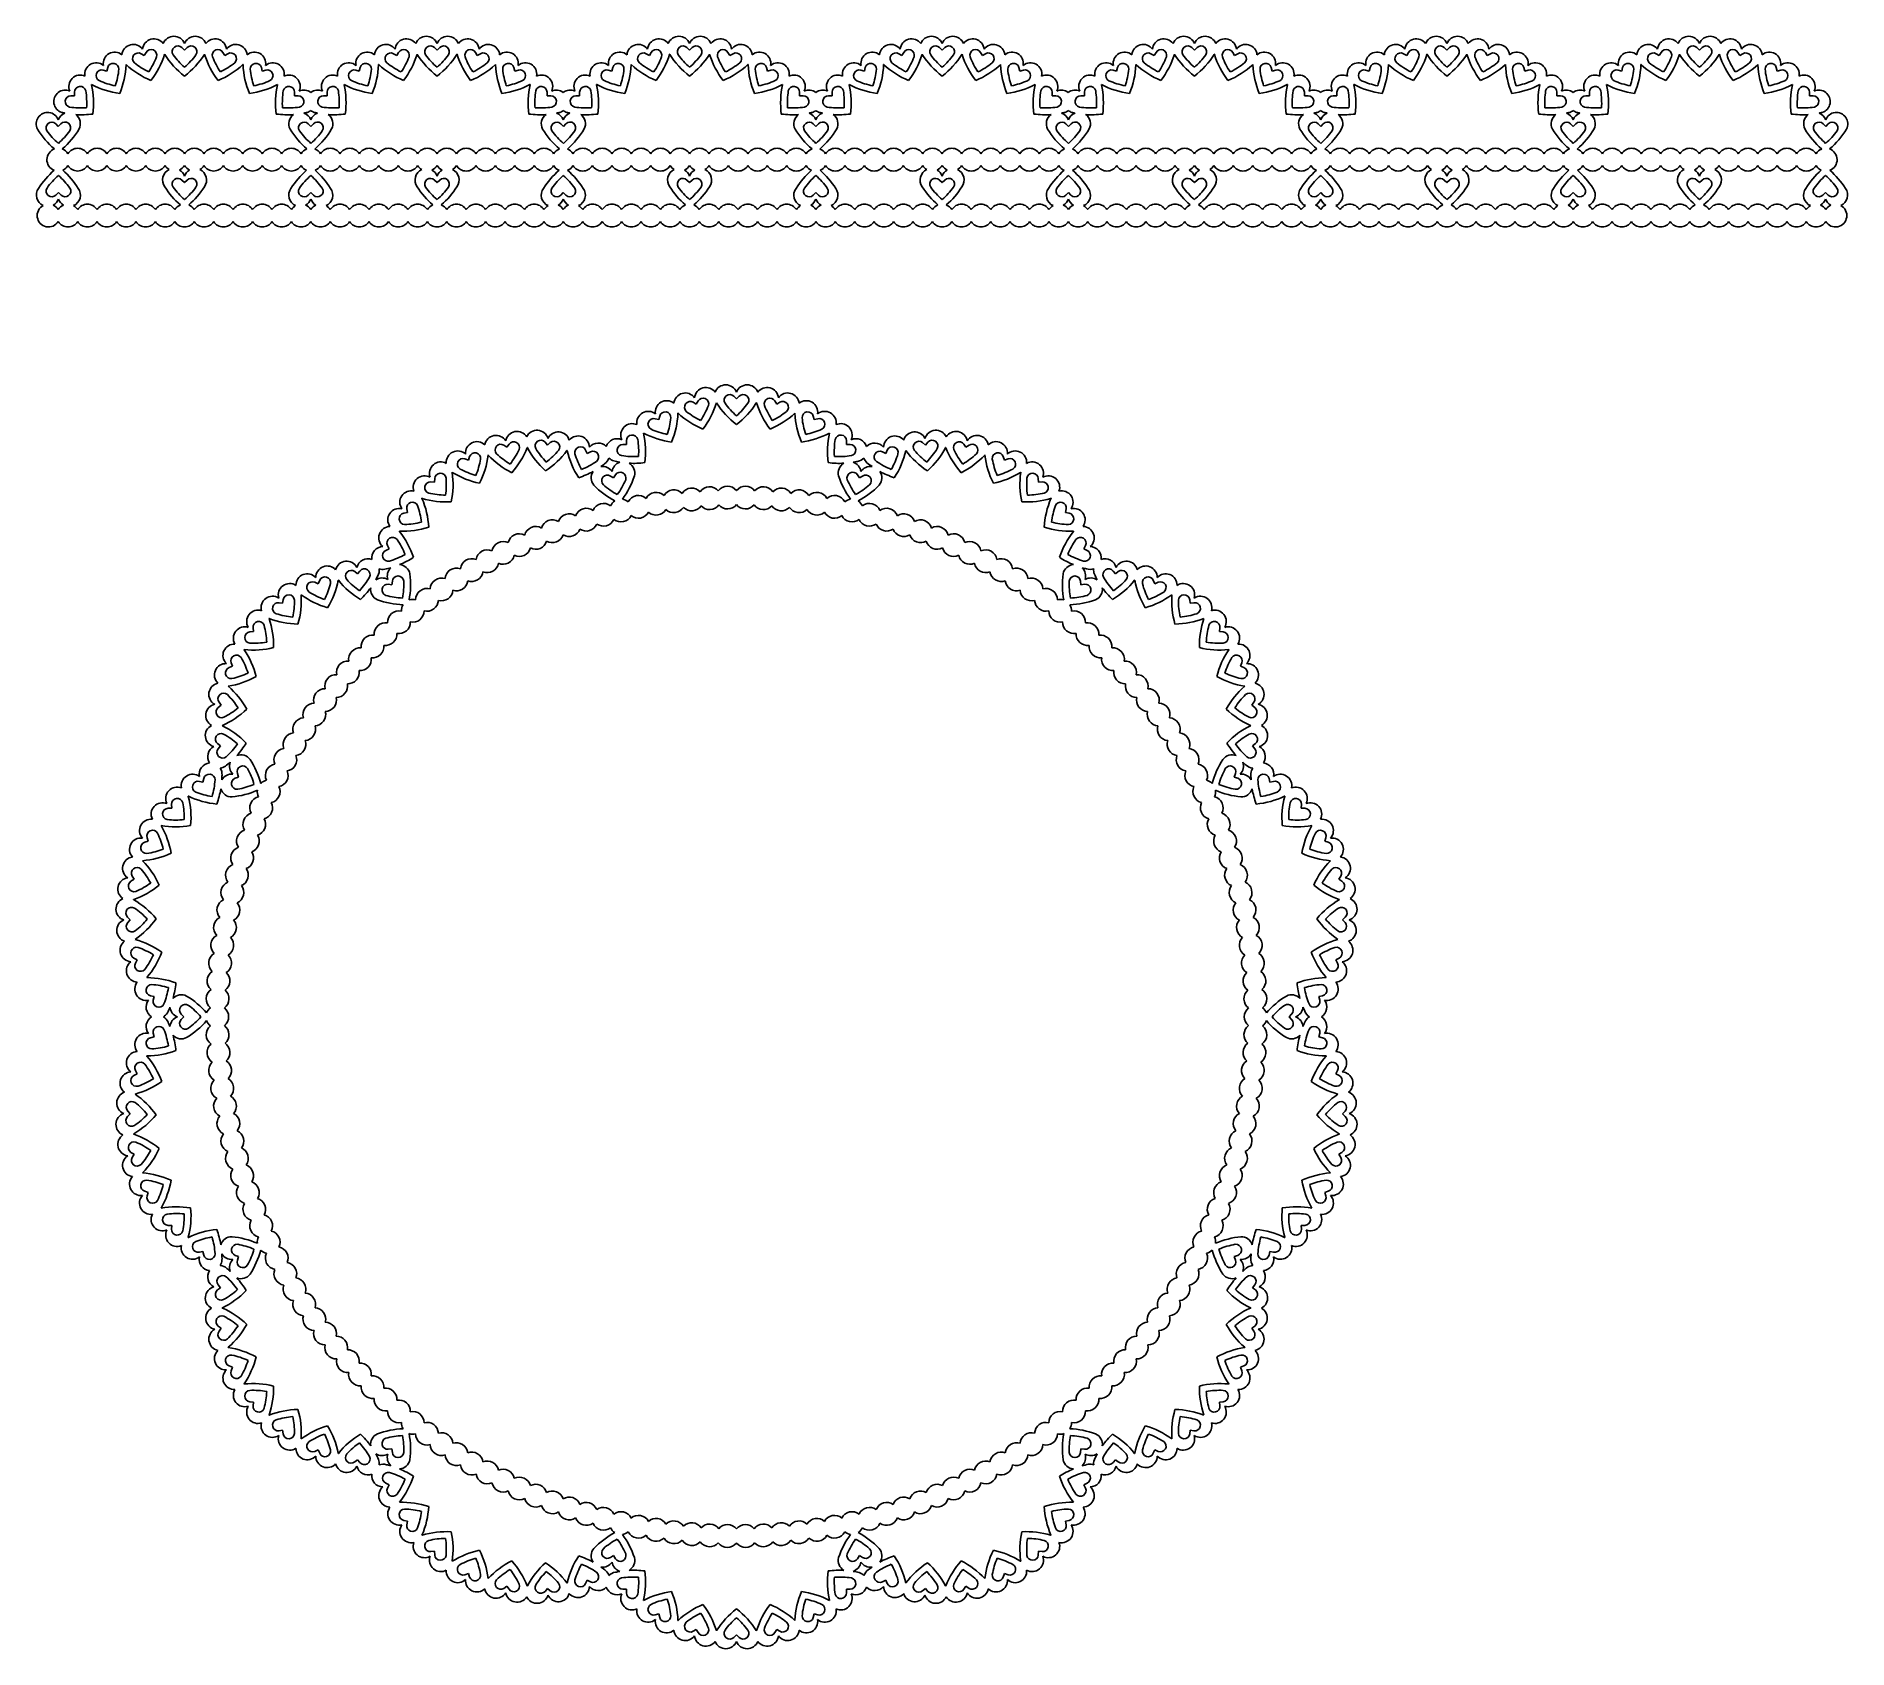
# Model space of a CAD drawing. Extents: x 452 to 770, y 213 to 497.
import ezdxf

# ---------------------------------------------------------------- set-up
doc = ezdxf.new("R2010")
doc.units = 0
doc.layers.get('0').update_dxf_attribs({"linetype": 'CONTINUOUS'})

msp = doc.modelspace()

# ---------------------------------------------------------------- linework, layer by layer
for p, q in [((470.342898, 493.526814), (470.904661, 493.203459)), ((471.229486, 493.764374), (470.904661, 493.203459)), ((477.516498, 494.592075), (477.975429, 494.134343)), ((478.434361, 494.592075), (477.975429, 494.134343)), ((484.721373, 493.764374), (485.046197, 493.203459)), ((485.607961, 493.526814), (485.046197, 493.203459)), ((514.700452, 493.52674), (515.262215, 493.203385)), ((515.58704, 493.764301), (515.262215, 493.203385)), ((521.874052, 494.592001), (522.332983, 494.13427)), ((522.791915, 494.592001), (522.332983, 494.13427)), ((529.078927, 493.764301), (529.403752, 493.203385)), ((529.965515, 493.52674), (529.403752, 493.203385)), ((559.058006, 493.526667), (559.619769, 493.203312)), ((559.944594, 493.764227), (559.619769, 493.203312)), ((566.231606, 494.591928), (566.690537, 494.134196)), ((567.149469, 494.591928), (566.690537, 494.134196)), ((573.436481, 493.764227), (573.761306, 493.203312)), ((574.323069, 493.526667), (573.761306, 493.203312)), ((603.41556, 493.526593), (603.977323, 493.203238)), ((604.302148, 493.764154), (603.977323, 493.203238)), ((610.58916, 494.591854), (611.048092, 494.134123)), ((611.507023, 494.591854), (611.048092, 494.134123)), ((617.794035, 493.764154), (618.11886, 493.203238)), ((618.680623, 493.526593), (618.11886, 493.203238)), ((647.730309, 493.526593), (648.292072, 493.203238)), ((648.616896, 493.764154), (648.292072, 493.203238)), ((654.903909, 494.591854), (655.36284, 494.134123)), ((655.821772, 494.591854), (655.36284, 494.134123)), ((662.108784, 493.764154), (662.433608, 493.203238)), ((662.995372, 493.526593), (662.433608, 493.203238)), ((692.087863, 493.52652), (692.649626, 493.203165)), ((692.97445, 493.76408), (692.649626, 493.203165)), ((699.261463, 494.591781), (699.720394, 494.134049)), ((700.179326, 494.591781), (699.720394, 494.134049)), ((706.466338, 493.76408), (706.791162, 493.203165)), ((707.352926, 493.52652), (706.791162, 493.203165)), ((736.445462, 493.52652), (737.007225, 493.203165)), ((737.332049, 493.76408), (737.007225, 493.203165)), ((743.619062, 494.591781), (744.077993, 494.134049)), ((744.536925, 494.591781), (744.077993, 494.134049)), ((750.823937, 493.76408), (751.148761, 493.203165)), ((751.710525, 493.52652), (751.148761, 493.203165)), ((463.689442, 490.641186), (464.315754, 490.474244)), ((464.484335, 491.100117), (464.315754, 490.474244)), ((491.466524, 491.100117), (491.635104, 490.474244)), ((492.261417, 490.641186), (491.635104, 490.474244)), ((508.046996, 490.641112), (508.673308, 490.474171)), ((508.841889, 491.100044), (508.673308, 490.474171)), ((535.824078, 491.100044), (535.992658, 490.474171)), ((536.618971, 490.641112), (535.992658, 490.474171)), ((552.40455, 490.641039), (553.030863, 490.474097)), ((553.199443, 491.09997), (553.030863, 490.474097)), ((580.181632, 491.09997), (580.350212, 490.474097)), ((580.976525, 490.641039), (580.350212, 490.474097)), ((596.762104, 490.640965), (597.388417, 490.474024)), ((597.556997, 491.099897), (597.388417, 490.474024)), ((624.539186, 491.099897), (624.707766, 490.474024)), ((625.334079, 490.640965), (624.707766, 490.474024)), ((641.076853, 490.640965), (641.703165, 490.474024)), ((641.871746, 491.099897), (641.703165, 490.474024)), ((668.853935, 491.099897), (669.022515, 490.474024)), ((669.648828, 490.640965), (669.022515, 490.474024)), ((685.434407, 490.640892), (686.060719, 490.47395)), ((686.2293, 491.099823), (686.060719, 490.47395)), ((713.211489, 491.099823), (713.380069, 490.47395)), ((714.006382, 490.640892), (713.380069, 490.47395)), ((729.792006, 490.640892), (730.418318, 490.47395)), ((730.586899, 491.099823), (730.418318, 490.47395)), ((757.569088, 491.099823), (757.737668, 490.47395)), ((758.363981, 490.640892), (757.737668, 490.47395)), ((458.009553, 486.131842), (458.657732, 486.132691)), ((458.65858, 486.78087), (458.657732, 486.132691)), ((497.292279, 486.78087), (497.293127, 486.132691)), ((497.941306, 486.131842), (497.293127, 486.132691)), ((502.367107, 486.131769), (503.015286, 486.132617)), ((503.016134, 486.780796), (503.015286, 486.132617)), ((541.649833, 486.780796), (541.650681, 486.132617)), ((542.29886, 486.131769), (541.650681, 486.132617)), ((546.724661, 486.131695), (547.37284, 486.132544)), ((547.373688, 486.780723), (547.37284, 486.132544)), ((586.007387, 486.780723), (586.008235, 486.132544)), ((586.656414, 486.131695), (586.008235, 486.132544)), ((591.082215, 486.131622), (591.730394, 486.13247)), ((591.731242, 486.780649), (591.730394, 486.13247)), ((630.364941, 486.780649), (630.365789, 486.13247)), ((631.013968, 486.131622), (630.365789, 486.13247)), ((635.396964, 486.131622), (636.045143, 486.13247)), ((636.045991, 486.780649), (636.045143, 486.13247)), ((674.679689, 486.780649), (674.680538, 486.13247)), ((675.328717, 486.131622), (674.680538, 486.13247)), ((679.754518, 486.131548), (680.402697, 486.132397)), ((680.403545, 486.780576), (680.402697, 486.132397)), ((719.037243, 486.780576), (719.038092, 486.132397)), ((719.686271, 486.131548), (719.038092, 486.132397)), ((724.112117, 486.131548), (724.760296, 486.132397)), ((724.761144, 486.780576), (724.760296, 486.132397)), ((763.394842, 486.780576), (763.395691, 486.132397)), ((764.04387, 486.131548), (763.395691, 486.132397)), ((455.341284, 481.217089), (455.802579, 480.76174)), ((456.259135, 481.221841), (455.802579, 480.76174)), ((499.698866, 481.216274), (500.160164, 480.760927)), ((500.616717, 481.221031), (500.160164, 480.760927)), ((544.05642, 481.2162), (544.517718, 480.760853)), ((544.974271, 481.220957), (544.517718, 480.760853)), ((588.413974, 481.216127), (588.875272, 480.76078)), ((589.331825, 481.220884), (588.875272, 480.76078)), ((632.771528, 481.216053), (633.232826, 480.760706)), ((633.689379, 481.22081), (633.232826, 480.760706)), ((677.086277, 481.216053), (677.547575, 480.760706)), ((678.004128, 481.22081), (677.547575, 480.760706)), ((721.443831, 481.21598), (721.905129, 480.760633)), ((722.361682, 481.220737), (721.905129, 480.760633)), ((765.794305, 481.220737), (766.250858, 480.760633)), ((766.712156, 481.21598), (766.250858, 480.760633)), ((477.516498, 471.344581), (477.975429, 470.886849)), ((478.434361, 471.344581), (477.975429, 470.886849)), ((521.874052, 471.344507), (522.332983, 470.886776)), ((522.791915, 471.344507), (522.332983, 470.886776)), ((566.231606, 471.344434), (566.690537, 470.886702)), ((567.149469, 471.344434), (566.690537, 470.886702)), ((610.58916, 471.34436), (611.048092, 470.886629)), ((611.507023, 471.34436), (611.048092, 470.886629)), ((654.903909, 471.34436), (655.36284, 470.886629)), ((655.821772, 471.34436), (655.36284, 470.886629)), ((699.261463, 471.344287), (699.720394, 470.886555)), ((700.179326, 471.344287), (699.720394, 470.886555)), ((743.619062, 471.344287), (744.077993, 470.886555)), ((744.536925, 471.344287), (744.077993, 470.886555)), ((455.369042, 468.691787), (455.827976, 469.149516)), ((456.286905, 468.691781), (455.827976, 469.149516)), ((499.695252, 468.679399), (500.154184, 469.13713)), ((500.613116, 468.679399), (500.154184, 469.13713)), ((544.052806, 468.679325), (544.511738, 469.137057)), ((544.97067, 468.679325), (544.511738, 469.137057)), ((588.41036, 468.679252), (588.869292, 469.136983)), ((589.328224, 468.679252), (588.869292, 469.136983)), ((632.767914, 468.679178), (633.226846, 469.13691)), ((633.685778, 468.679178), (633.226846, 469.13691)), ((677.082663, 468.679178), (677.541595, 469.13691)), ((678.000526, 468.679178), (677.541595, 469.13691)), ((721.440217, 468.679105), (721.899149, 469.136836)), ((722.35808, 468.679105), (721.899149, 469.136836)), ((765.766457, 468.690678), (766.225388, 469.148409)), ((766.68432, 468.690678), (766.225388, 469.148409)), ((574.46713, 433.373536), (574.926061, 432.915804)), ((575.384993, 433.373536), (574.926061, 432.915804)), ((561.434967, 429.881578), (561.266386, 429.255705)), ((567.29353, 432.308274), (567.855293, 431.984919)), ((568.180118, 432.545835), (567.855293, 431.984919)), ((581.672005, 432.545835), (581.996829, 431.984919)), ((582.558593, 432.308274), (581.996829, 431.984919)), ((588.417156, 429.881578), (588.585736, 429.255705)), ((560.640074, 429.422646), (561.266386, 429.255705)), ((589.212049, 429.422646), (588.585736, 429.255705)), ((534.075985, 424.761789), (534.612014, 424.397358)), ((534.977847, 424.93243), (534.612014, 424.397358)), ((541.309133, 425.287988), (541.732575, 424.79724)), ((542.22443, 425.219396), (541.732575, 424.79724)), ((548.432008, 423.92418), (548.714007, 423.34056)), ((549.298364, 423.621029), (548.714007, 423.34056)), ((554.960185, 424.913303), (555.608364, 424.914151)), ((555.609212, 425.56233), (555.608364, 424.914151)), ((594.242911, 425.56233), (594.243759, 424.914151)), ((594.891938, 424.913303), (594.243759, 424.914151)), ((600.553759, 423.621029), (601.138116, 423.34056)), ((601.420114, 423.92418), (601.138116, 423.34056)), ((607.627693, 425.219396), (608.119547, 424.79724)), ((608.542989, 425.287988), (608.119547, 424.79724)), ((614.874276, 424.93243), (615.240109, 424.397358)), ((615.776138, 424.761789), (615.240109, 424.397358)), ((527.225491, 422.381443), (527.837576, 422.168164)), ((528.052457, 422.779689), (527.837576, 422.168164)), ((621.799666, 422.779689), (622.014547, 422.168164)), ((622.626632, 422.381443), (622.014547, 422.168164)), ((521.2245, 418.309168), (521.87093, 418.261575)), ((521.920214, 418.907878), (521.87093, 418.261575)), ((552.779305, 419.356778), (553.328585, 419.012644)), ((553.674155, 419.561022), (553.328585, 419.012644)), ((596.177968, 419.561022), (596.523538, 419.012644)), ((597.072818, 419.356778), (596.523538, 419.012644)), ((627.931909, 418.907878), (627.981193, 418.261575)), ((628.627623, 418.309168), (627.981193, 418.261575)), ((516.481971, 412.822481), (517.118692, 412.943818)), ((516.999021, 413.580855), (517.118692, 412.943818)), ((632.853102, 413.580855), (632.733431, 412.943818)), ((633.370152, 412.822481), (632.733431, 412.943818)), ((513.321098, 406.295291), (513.904719, 406.57729)), ((513.624249, 407.161647), (513.904719, 406.57729)), ((636.227874, 407.161647), (635.947404, 406.57729)), ((636.531025, 406.295291), (635.947404, 406.57729)), ((501.713771, 401.045234), (501.453791, 400.451477)), ((507.868578, 402.571653), (508.375874, 402.168183)), ((508.78067, 402.674421), (508.375874, 402.168183)), ((641.071453, 402.674421), (641.476249, 402.168183)), ((641.983545, 402.571653), (641.476249, 402.168183)), ((648.138352, 401.045234), (648.398331, 400.451477)), ((500.859356, 400.709901), (501.453791, 400.451477)), ((513.767079, 400.342787), (514.411277, 400.271057)), ((514.484693, 400.915065), (514.411277, 400.271057)), ((635.36743, 400.915065), (635.440846, 400.271057)), ((636.085044, 400.342787), (635.440846, 400.271057)), ((648.992767, 400.709901), (648.398331, 400.451477)), ((494.570824, 397.097467), (495.211889, 397.0017)), ((495.309334, 397.642513), (495.211889, 397.0017)), ((654.542789, 397.642513), (654.640234, 397.0017)), ((655.281299, 397.097467), (654.640234, 397.0017)), ((489.431535, 391.980532), (490.075543, 392.053948)), ((490.003813, 392.698146), (490.075543, 392.053948)), ((659.84831, 392.698146), (659.77658, 392.053948)), ((660.420588, 391.980532), (659.77658, 392.053948)), ((485.791723, 385.707806), (486.394786, 385.945402)), ((486.158769, 386.549084), (486.394786, 385.945402)), ((663.693354, 386.549084), (663.457337, 385.945402)), ((664.0604, 385.707806), (663.457337, 385.945402)), ((483.899436, 378.706765), (484.420455, 379.092349)), ((484.036236, 379.614377), (484.420455, 379.092349)), ((665.815887, 379.614377), (665.431667, 379.092349)), ((665.952687, 378.706765), (665.431667, 379.092349)), ((483.780862, 372.366611), (484.287099, 371.961815)), ((666.071261, 372.366611), (665.565024, 371.961815)), ((483.88363, 371.454519), (484.287099, 371.961815)), ((665.968493, 371.454519), (665.565024, 371.961815)), ((481.363882, 366.22221), (481.218822, 365.590471)), ((486.868139, 366.285002), (487.479664, 366.499882)), ((487.266385, 367.111968), (487.479664, 366.499882)), ((662.585738, 367.111968), (662.372459, 366.499882)), ((662.983984, 366.285002), (662.372459, 366.499882)), ((668.488241, 366.22221), (668.633301, 365.590471)), ((480.586705, 365.733877), (481.218822, 365.590471)), ((669.265418, 365.733877), (668.633301, 365.590471)), ((475.079398, 361.01531), (475.727092, 361.040394)), ((475.703703, 361.688151), (475.727092, 361.040394)), ((674.14842, 361.688151), (674.125031, 361.040394)), ((674.772725, 361.01531), (674.125031, 361.040394)), ((470.981002, 355.032127), (471.600134, 355.223992)), ((471.409891, 355.843624), (471.600134, 355.223992)), ((678.442232, 355.843624), (678.251988, 355.223992)), ((678.87112, 355.032127), (678.251988, 355.223992)), ((468.570818, 348.192073), (469.119195, 348.537644)), ((468.775062, 349.086924), (469.119195, 348.537644)), ((681.077061, 349.086924), (680.732927, 348.537644)), ((681.281305, 348.192073), (680.732927, 348.537644)), ((467.978775, 341.878509), (468.453347, 341.437013)), ((468.013095, 340.961288), (468.453347, 341.437013)), ((681.873348, 341.878509), (681.398776, 341.437013)), ((681.839028, 340.961288), (681.398776, 341.437013)), ((469.075296, 334.709621), (469.647964, 334.405997)), ((469.345841, 333.832535), (469.647964, 334.405997)), ((680.776827, 334.709621), (680.204158, 334.405997)), ((680.506282, 333.832535), (680.204158, 334.405997)), ((471.989899, 328.068807), (472.621638, 327.923746)), ((472.478231, 327.29163), (472.621638, 327.923746)), ((677.862224, 328.068807), (677.230485, 327.923746)), ((677.373892, 327.29163), (677.230485, 327.923746)), ((477.410151, 324.846849), (477.867883, 324.387917)), ((672.441972, 324.846849), (671.98424, 324.387917)), ((472.478231, 321.484205), (472.621638, 320.852088)), ((477.410151, 323.928985), (477.867883, 324.387917)), ((672.441972, 323.928985), (671.98424, 324.387917)), ((677.373892, 321.484205), (677.230485, 320.852088)), ((471.989899, 320.707028), (472.621638, 320.852088)), ((677.862224, 320.707028), (677.230485, 320.852088)), ((469.075296, 314.066214), (469.647964, 314.369837)), ((469.345841, 314.943299), (469.647964, 314.369837)), ((680.506282, 314.943299), (680.204158, 314.369837)), ((680.776827, 314.066214), (680.204158, 314.369837)), ((467.978775, 306.897325), (468.453347, 307.338821)), ((468.013095, 307.814547), (468.453347, 307.338821)), ((681.839028, 307.814547), (681.398776, 307.338821)), ((681.873348, 306.897325), (681.398776, 307.338821)), ((468.570818, 300.583761), (469.119195, 300.23819)), ((468.775062, 299.68891), (469.119195, 300.23819)), ((681.281305, 300.583761), (680.732927, 300.23819)), ((681.077061, 299.68891), (680.732927, 300.23819)), ((470.981002, 293.743707), (471.600134, 293.551842)), ((471.409891, 292.93221), (471.600134, 293.551842)), ((678.87112, 293.743707), (678.251988, 293.551842)), ((678.442232, 292.93221), (678.251988, 293.551842)), ((475.079398, 287.760525), (475.727092, 287.735441)), ((475.703703, 287.087683), (475.727092, 287.735441)), ((674.772725, 287.760525), (674.125031, 287.735441)), ((674.14842, 287.087683), (674.125031, 287.735441)), ((480.586705, 283.041957), (481.218822, 283.185363)), ((481.363882, 282.553624), (481.218822, 283.185363)), ((486.868139, 282.490832), (487.479664, 282.275952)), ((487.266385, 281.663866), (487.479664, 282.275952)), ((662.983984, 282.490832), (662.372459, 282.275952)), ((662.585738, 281.663866), (662.372459, 282.275952)), ((668.488241, 282.553624), (668.633301, 283.185363)), ((669.265418, 283.041957), (668.633301, 283.185363)), ((483.88363, 277.321315), (484.287099, 276.814019)), ((665.968493, 277.321315), (665.565024, 276.814019)), ((483.780862, 276.409223), (484.287099, 276.814019)), ((666.071261, 276.409223), (665.565024, 276.814019)), ((483.899436, 270.069069), (484.420455, 269.683485)), ((484.036236, 269.161458), (484.420455, 269.683485)), ((665.952687, 270.069069), (665.431667, 269.683485)), ((665.815887, 269.161458), (665.431667, 269.683485)), ((485.791723, 263.068029), (486.394786, 262.830432)), ((486.158769, 262.22675), (486.394786, 262.830432)), ((664.0604, 263.068029), (663.457337, 262.830432)), ((663.693354, 262.22675), (663.457337, 262.830432)), ((489.431535, 256.795303), (490.075543, 256.721887)), ((490.003813, 256.077688), (490.075543, 256.721887)), ((660.420588, 256.795303), (659.77658, 256.721887)), ((659.84831, 256.077688), (659.77658, 256.721887)), ((494.570824, 251.678367), (495.211889, 251.774134)), ((495.309334, 251.133321), (495.211889, 251.774134)), ((654.542789, 251.133321), (654.640234, 251.774134)), ((655.281299, 251.678367), (654.640234, 251.774134)), ((500.859356, 248.065933), (501.453791, 248.324357)), ((501.713771, 247.7306), (501.453791, 248.324357)), ((513.767079, 248.433048), (514.411277, 248.504778)), ((514.484693, 247.860769), (514.411277, 248.504778)), ((635.36743, 247.860769), (635.440846, 248.504778)), ((636.085044, 248.433048), (635.440846, 248.504778)), ((648.138352, 247.7306), (648.398331, 248.324357)), ((648.992767, 248.065933), (648.398331, 248.324357)), ((507.868578, 246.204181), (508.375874, 246.607651)), ((508.78067, 246.101413), (508.375874, 246.607651)), ((641.071453, 246.101413), (641.476249, 246.607651)), ((641.983545, 246.204181), (641.476249, 246.607651)), ((513.321098, 242.480543), (513.904719, 242.198544)), ((513.624249, 241.614187), (513.904719, 242.198544)), ((636.531025, 242.480543), (635.947404, 242.198544)), ((636.227874, 241.614187), (635.947404, 242.198544)), ((516.481971, 235.953354), (517.118692, 235.832016)), ((516.999021, 235.194979), (517.118692, 235.832016)), ((633.370152, 235.953354), (632.733431, 235.832016)), ((632.853102, 235.194979), (632.733431, 235.832016)), ((521.2245, 230.466667), (521.87093, 230.514259)), ((521.920214, 229.867956), (521.87093, 230.514259)), ((552.779305, 229.419056), (553.328585, 229.76319)), ((553.674155, 229.214812), (553.328585, 229.76319)), ((596.177968, 229.214812), (596.523538, 229.76319)), ((597.072818, 229.419056), (596.523538, 229.76319)), ((627.931909, 229.867956), (627.981193, 230.514259)), ((628.627623, 230.466667), (627.981193, 230.514259)), ((527.225491, 226.394391), (527.837576, 226.60767)), ((528.052457, 225.996145), (527.837576, 226.60767)), ((621.799666, 225.996145), (622.014547, 226.60767)), ((622.626632, 226.394391), (622.014547, 226.60767)), ((534.075985, 224.014045), (534.612014, 224.378476)), ((534.977847, 223.843404), (534.612014, 224.378476)), ((541.309133, 223.487846), (541.732575, 223.978594)), ((542.22443, 223.556438), (541.732575, 223.978594)), ((548.432008, 224.851654), (548.714007, 225.435275)), ((549.298364, 225.154805), (548.714007, 225.435275)), ((554.960185, 223.862531), (555.608364, 223.861683)), ((555.609212, 223.213504), (555.608364, 223.861683)), ((594.242911, 223.213504), (594.243759, 223.861683)), ((594.891938, 223.862531), (594.243759, 223.861683)), ((600.553759, 225.154805), (601.138116, 225.435275)), ((601.420114, 224.851654), (601.138116, 225.435275)), ((607.627693, 223.556438), (608.119547, 223.978594)), ((608.542989, 223.487846), (608.119547, 223.978594)), ((614.874276, 223.843404), (615.240109, 224.378476)), ((615.776138, 224.014045), (615.240109, 224.378476)), ((560.640074, 219.353188), (561.266386, 219.520129)), ((561.434967, 218.894256), (561.266386, 219.520129)), ((567.29353, 216.46756), (567.855293, 216.790915)), ((568.180118, 216.23), (567.855293, 216.790915)), ((581.672005, 216.23), (581.996829, 216.790915)), ((582.558593, 216.46756), (581.996829, 216.790915)), ((588.417156, 218.894256), (588.585736, 219.520129)), ((589.212049, 219.353188), (588.585736, 219.520129)), ((574.46713, 215.402299), (574.926061, 215.86003)), ((575.384993, 215.402299), (574.926061, 215.86003))]:
    msp.add_line(p, q)
for centre, radius, start, end in [((476.100429, 494.592075), 2, 20.364135, 159.547781), ((479.850429, 494.592075), 2, 20.452219, 159.635865), ((520.457983, 494.592001), 2, 20.364135, 159.547781), ((524.207983, 494.592001), 2, 20.452219, 159.635865), ((564.815537, 494.591928), 2, 20.364135, 159.547781), ((568.565537, 494.591928), 2, 20.452219, 159.635865), ((609.173092, 494.591854), 2, 20.364135, 159.547781), ((612.923092, 494.591854), 2, 20.452219, 159.635865), ((653.48784, 494.591854), 2, 20.364135, 159.547781), ((657.23784, 494.591854), 2, 20.452219, 159.635865), ((697.845394, 494.591781), 2, 20.364135, 159.547781), ((701.595394, 494.591781), 2, 20.452219, 159.635865), ((742.202993, 494.591781), 2, 20.364135, 159.547781), ((745.952993, 494.591781), 2, 20.452219, 159.635865), ((465.710686, 491.808152), 2, 50.452219, 189.635865), ((468.975081, 493.160308), 2, 35.364135, 174.547781), ((469.844032, 492.660134), 1, 60.074998, 227.272929), ((472.597303, 494.13088), 2, 35.452219, 174.635865), ((472.094856, 493.263241), 1, 342.727071, 149.925002), ((460.332156, 497.850817), 14.811709, 322.464095, 342.531587), ((472.597303, 494.13088), 2, 338.708037, 339.547781), ((476.100429, 494.592075), 2, 215.452219, 216.291963), ((486.984861, 501.359712), 14.811709, 212.468413, 232.535905), ((476.810317, 493.884043), 1, 45.074998, 212.272929), ((486.984861, 501.382409), 13.636709, 216.087625, 228.648634), ((468.965998, 501.359712), 14.811709, 307.464095, 327.531587), ((468.965998, 501.382409), 13.636709, 311.351366, 323.912375), ((479.140542, 493.884043), 1, 327.727071, 134.925002), ((479.850429, 494.592075), 2, 323.708037, 324.547781), ((483.353556, 494.13088), 2, 200.452219, 201.291963), ((495.618703, 497.850817), 14.811709, 197.468413, 217.535905), ((483.353556, 494.13088), 2, 5.364135, 144.547781), ((483.856003, 493.263241), 1, 30.074998, 197.272929), ((486.975778, 493.160308), 2, 5.452219, 144.635865), ((486.106827, 492.660134), 1, 312.727071, 119.925002), ((490.240173, 491.808152), 2, 350.364135, 129.547781), ((510.06824, 491.808078), 2, 50.452219, 189.635865), ((513.332635, 493.160235), 2, 35.364135, 174.547781), ((514.201586, 492.660061), 1, 60.074998, 227.272929), ((516.954857, 494.130806), 2, 35.452219, 174.635865), ((516.45241, 493.263167), 1, 342.727071, 149.925002), ((504.68971, 497.850743), 14.811709, 322.464095, 342.531587), ((516.954857, 494.130806), 2, 338.708037, 339.547781), ((520.457983, 494.592001), 2, 215.452219, 216.291963), ((531.342415, 501.359638), 14.811709, 212.468413, 232.535905), ((521.167871, 493.88397), 1, 45.074998, 212.272929), ((531.342415, 501.382336), 13.636709, 216.087625, 228.648634), ((513.323552, 501.359638), 14.811709, 307.464095, 327.531587), ((513.323552, 501.382336), 13.636709, 311.351366, 323.912375), ((523.498096, 493.88397), 1, 327.727071, 134.925002), ((524.207983, 494.592001), 2, 323.708037, 324.547781), ((527.71111, 494.130806), 2, 200.452219, 201.291963), ((539.976257, 497.850743), 14.811709, 197.468413, 217.535905), ((527.71111, 494.130806), 2, 5.364135, 144.547781), ((528.213557, 493.263167), 1, 30.074998, 197.272929), ((531.333332, 493.160235), 2, 5.452219, 144.635865), ((530.464381, 492.660061), 1, 312.727071, 119.925002), ((534.597727, 491.808078), 2, 350.364135, 129.547781), ((554.425794, 491.808005), 2, 50.452219, 189.635865), ((557.690189, 493.160161), 2, 35.364135, 174.547781), ((558.55914, 492.659987), 1, 60.074998, 227.272929), ((561.312411, 494.130733), 2, 35.452219, 174.635865), ((560.809964, 493.263094), 1, 342.727071, 149.925002), ((549.047264, 497.85067), 14.811709, 322.464095, 342.531587), ((561.312411, 494.130733), 2, 338.708037, 339.547781), ((564.815537, 494.591928), 2, 215.452219, 216.291963), ((575.699969, 501.359565), 14.811709, 212.468413, 232.535905), ((565.525425, 493.883896), 1, 45.074998, 212.272929), ((575.699969, 501.382262), 13.636709, 216.087625, 228.648634), ((557.681106, 501.359565), 14.811709, 307.464095, 327.531587), ((557.681106, 501.382262), 13.636709, 311.351366, 323.912375), ((567.85565, 493.883896), 1, 327.727071, 134.925002), ((568.565537, 494.591928), 2, 323.708037, 324.547781), ((572.068664, 494.130733), 2, 200.452219, 201.291963), ((584.333811, 497.85067), 14.811709, 197.468413, 217.535905), ((572.068664, 494.130733), 2, 5.364135, 144.547781), ((572.571111, 493.263094), 1, 30.074998, 197.272929), ((575.690886, 493.160161), 2, 5.452219, 144.635865), ((574.821935, 492.659987), 1, 312.727071, 119.925002), ((578.955281, 491.808005), 2, 350.364135, 129.547781), ((598.783348, 491.807931), 2, 50.452219, 189.635865), ((602.047743, 493.160088), 2, 35.364135, 174.547781), ((602.916694, 492.659914), 1, 60.074998, 227.272929), ((605.669965, 494.130659), 2, 35.452219, 174.635865), ((605.167518, 493.26302), 1, 342.727071, 149.925002), ((593.404818, 497.850596), 14.811709, 322.464095, 342.531587), ((605.669965, 494.130659), 2, 338.708037, 339.547781), ((609.173092, 494.591854), 2, 215.452219, 216.291963), ((620.057523, 501.359491), 14.811709, 212.468413, 232.535905), ((609.882979, 493.883823), 1, 45.074998, 212.272929), ((620.057523, 501.382189), 13.636709, 216.087625, 228.648634), ((602.03866, 501.359491), 14.811709, 307.464095, 327.531587), ((602.03866, 501.382189), 13.636709, 311.351366, 323.912375), ((612.213204, 493.883823), 1, 327.727071, 134.925002), ((612.923092, 494.591854), 2, 323.708037, 324.547781), ((616.426218, 494.130659), 2, 200.452219, 201.291963), ((628.691365, 497.850596), 14.811709, 197.468413, 217.535905), ((616.426218, 494.130659), 2, 5.364135, 144.547781), ((616.928665, 493.26302), 1, 30.074998, 197.272929), ((620.04844, 493.160088), 2, 5.452219, 144.635865), ((619.179489, 492.659914), 1, 312.727071, 119.925002), ((623.312835, 491.807931), 2, 350.364135, 129.547781), ((643.098097, 491.807931), 2, 50.452219, 189.635865), ((646.362492, 493.160088), 2, 35.364135, 174.547781), ((647.231443, 492.659914), 1, 60.074998, 227.272929), ((649.984713, 494.130659), 2, 35.452219, 174.635865), ((649.482267, 493.26302), 1, 342.727071, 149.925002), ((637.719567, 497.850596), 14.811709, 322.464095, 342.531587), ((649.984713, 494.130659), 2, 338.708037, 339.547781), ((653.48784, 494.591854), 2, 215.452219, 216.291963), ((664.372271, 501.359491), 14.811709, 212.468413, 232.535905), ((654.197728, 493.883823), 1, 45.074998, 212.272929), ((664.372271, 501.382189), 13.636709, 216.087625, 228.648634), ((646.353409, 501.359491), 14.811709, 307.464095, 327.531587), ((646.353409, 501.382189), 13.636709, 311.351366, 323.912375), ((656.527952, 493.883823), 1, 327.727071, 134.925002), ((657.23784, 494.591854), 2, 323.708037, 324.547781), ((660.740967, 494.130659), 2, 200.452219, 201.291963), ((673.006114, 497.850596), 14.811709, 197.468413, 217.535905), ((660.740967, 494.130659), 2, 5.364135, 144.547781), ((661.243414, 493.26302), 1, 30.074998, 197.272929), ((664.363189, 493.160088), 2, 5.452219, 144.635865), ((663.494238, 492.659914), 1, 312.727071, 119.925002), ((667.627583, 491.807931), 2, 350.364135, 129.547781), ((687.455651, 491.807858), 2, 50.452219, 189.635865), ((690.720046, 493.160014), 2, 35.364135, 174.547781), ((691.588997, 492.65984), 1, 60.074998, 227.272929), ((694.342267, 494.130586), 2, 35.452219, 174.635865), ((693.839821, 493.262947), 1, 342.727071, 149.925002), ((682.077121, 497.850523), 14.811709, 322.464095, 342.531587), ((694.342267, 494.130586), 2, 338.708037, 339.547781), ((697.845394, 494.591781), 2, 215.452219, 216.291963), ((708.729826, 501.359418), 14.811709, 212.468413, 232.535905), ((698.555282, 493.883749), 1, 45.074998, 212.272929), ((708.729826, 501.382115), 13.636709, 216.087625, 228.648634), ((690.710963, 501.359418), 14.811709, 307.464095, 327.531587), ((690.710963, 501.382115), 13.636709, 311.351366, 323.912375), ((700.885507, 493.883749), 1, 327.727071, 134.925002), ((701.595394, 494.591781), 2, 323.708037, 324.547781), ((705.098521, 494.130586), 2, 200.452219, 201.291963), ((717.363668, 497.850523), 14.811709, 197.468413, 217.535905), ((705.098521, 494.130586), 2, 5.364135, 144.547781), ((705.600968, 493.262947), 1, 30.074998, 197.272929), ((708.720743, 493.160014), 2, 5.452219, 144.635865), ((707.851792, 492.65984), 1, 312.727071, 119.925002), ((711.985138, 491.807858), 2, 350.364135, 129.547781), ((731.81325, 491.807858), 2, 50.452219, 189.635865), ((735.077645, 493.160014), 2, 35.364135, 174.547781), ((735.946596, 492.65984), 1, 60.074998, 227.272929), ((738.699866, 494.130586), 2, 35.452219, 174.635865), ((738.19742, 493.262947), 1, 342.727071, 149.925002), ((726.43472, 497.850523), 14.811709, 322.464095, 342.531587), ((738.699866, 494.130586), 2, 338.708037, 339.547781), ((742.202993, 494.591781), 2, 215.452219, 216.291963), ((753.087425, 501.359418), 14.811709, 212.468413, 232.535905), ((742.912881, 493.883749), 1, 45.074998, 212.272929), ((753.087425, 501.382115), 13.636709, 216.087625, 228.648634), ((735.068562, 501.359418), 14.811709, 307.464095, 327.531587), ((735.068562, 501.382115), 13.636709, 311.351366, 323.912375), ((745.243106, 493.883749), 1, 327.727071, 134.925002), ((745.952993, 494.591781), 2, 323.708037, 324.547781), ((749.45612, 494.130586), 2, 200.452219, 201.291963), ((761.721267, 497.850523), 14.811709, 197.468413, 217.535905), ((749.45612, 494.130586), 2, 5.364135, 144.547781), ((749.958567, 493.262947), 1, 30.074998, 197.272929), ((753.078342, 493.160014), 2, 5.452219, 144.635865), ((752.209391, 492.65984), 1, 312.727071, 119.925002), ((756.342737, 491.807858), 2, 350.364135, 129.547781), ((462.463091, 489.933152), 2, 50.364135, 189.547781), ((463.431888, 489.674922), 1, 75.074998, 242.272929), ((465.449921, 490.840034), 1, 357.727071, 164.925002), ((452.889325, 492.246538), 13.636709, 341.351366, 353.912375), ((452.900674, 492.226881), 14.811709, 337.464095, 357.531587), ((465.710686, 491.808152), 2, 353.708037, 354.547781), ((468.975081, 493.160308), 2, 230.452219, 231.291963), ((477.737041, 502.514441), 14.811709, 227.468413, 247.535905), ((477.731166, 502.536366), 13.636709, 231.087625, 243.648634), ((460.326281, 497.872741), 13.636709, 326.351366, 338.912375), ((495.624577, 497.872741), 13.636709, 201.087625, 213.648634), ((478.213818, 502.514441), 14.811709, 292.464095, 312.531587), ((478.219693, 502.536366), 13.636709, 296.351366, 308.912375), ((486.975778, 493.160308), 2, 308.708037, 309.547781), ((490.240173, 491.808152), 2, 185.452219, 186.291963), ((503.050185, 492.226881), 14.811709, 182.468413, 202.535905), ((490.500938, 490.840034), 1, 15.074998, 182.272929), ((503.061534, 492.246538), 13.636709, 186.087625, 198.648634), ((493.487768, 489.933152), 2, 350.452219, 129.635865), ((492.518971, 489.674922), 1, 297.727071, 104.925002), ((506.820645, 489.933078), 2, 50.364135, 189.547781), ((507.789442, 489.674849), 1, 75.074998, 242.272929), ((509.807475, 490.839961), 1, 357.727071, 164.925002), ((497.246879, 492.246465), 13.636709, 341.351366, 353.912375), ((497.258228, 492.226808), 14.811709, 337.464095, 357.531587), ((510.06824, 491.808078), 2, 353.708037, 354.547781), ((513.332635, 493.160235), 2, 230.452219, 231.291963), ((522.094595, 502.514368), 14.811709, 227.468413, 247.535905), ((522.08872, 502.536292), 13.636709, 231.087625, 243.648634), ((504.683836, 497.872667), 13.636709, 326.351366, 338.912375), ((539.982131, 497.872667), 13.636709, 201.087625, 213.648634), ((522.571372, 502.514368), 14.811709, 292.464095, 312.531587), ((522.577247, 502.536292), 13.636709, 296.351366, 308.912375), ((531.333332, 493.160235), 2, 308.708037, 309.547781), ((534.597727, 491.808078), 2, 185.452219, 186.291963), ((547.407739, 492.226808), 14.811709, 182.468413, 202.535905), ((534.858492, 490.839961), 1, 15.074998, 182.272929), ((547.419088, 492.246465), 13.636709, 186.087625, 198.648634), ((537.845322, 489.933078), 2, 350.452219, 129.635865), ((536.876525, 489.674849), 1, 297.727071, 104.925002), ((551.178199, 489.933005), 2, 50.364135, 189.547781), ((552.146996, 489.674775), 1, 75.074998, 242.272929), ((554.165029, 490.839887), 1, 357.727071, 164.925002), ((541.604433, 492.246391), 13.636709, 341.351366, 353.912375), ((541.615782, 492.226735), 14.811709, 337.464095, 357.531587), ((554.425794, 491.808005), 2, 353.708037, 354.547781), ((557.690189, 493.160161), 2, 230.452219, 231.291963), ((566.452149, 502.514294), 14.811709, 227.468413, 247.535905), ((566.446274, 502.536219), 13.636709, 231.087625, 243.648634), ((549.04139, 497.872594), 13.636709, 326.351366, 338.912375), ((584.339685, 497.872594), 13.636709, 201.087625, 213.648634), ((566.928926, 502.514294), 14.811709, 292.464095, 312.531587), ((566.934801, 502.536219), 13.636709, 296.351366, 308.912375), ((575.690886, 493.160161), 2, 308.708037, 309.547781), ((578.955281, 491.808005), 2, 185.452219, 186.291963), ((591.765293, 492.226735), 14.811709, 182.468413, 202.535905), ((579.216046, 490.839887), 1, 15.074998, 182.272929), ((591.776642, 492.246391), 13.636709, 186.087625, 198.648634), ((582.202876, 489.933005), 2, 350.452219, 129.635865), ((581.234079, 489.674775), 1, 297.727071, 104.925002), ((595.535753, 489.932931), 2, 50.364135, 189.547781), ((596.50455, 489.674702), 1, 75.074998, 242.272929), ((598.522583, 490.839814), 1, 357.727071, 164.925002), ((585.961987, 492.246318), 13.636709, 341.351366, 353.912375), ((585.973336, 492.226661), 14.811709, 337.464095, 357.531587), ((598.783348, 491.807931), 2, 353.708037, 354.547781), ((602.047743, 493.160088), 2, 230.452219, 231.291963), ((610.809703, 502.514221), 14.811709, 227.468413, 247.535905), ((610.803828, 502.536145), 13.636709, 231.087625, 243.648634), ((593.398944, 497.87252), 13.636709, 326.351366, 338.912375), ((628.697239, 497.87252), 13.636709, 201.087625, 213.648634), ((611.28648, 502.514221), 14.811709, 292.464095, 312.531587), ((611.292355, 502.536145), 13.636709, 296.351366, 308.912375), ((620.04844, 493.160088), 2, 308.708037, 309.547781), ((623.312835, 491.807931), 2, 185.452219, 186.291963), ((636.122847, 492.226661), 14.811709, 182.468413, 202.535905), ((623.5736, 490.839814), 1, 15.074998, 182.272929), ((636.134196, 492.246318), 13.636709, 186.087625, 198.648634), ((626.56043, 489.932931), 2, 350.452219, 129.635865), ((625.591633, 489.674702), 1, 297.727071, 104.925002), ((639.850502, 489.932931), 2, 50.364135, 189.547781), ((640.819299, 489.674702), 1, 75.074998, 242.272929), ((642.837332, 490.839814), 1, 357.727071, 164.925002), ((630.276736, 492.246318), 13.636709, 341.351366, 353.912375), ((630.288085, 492.226661), 14.811709, 337.464095, 357.531587), ((643.098097, 491.807931), 2, 353.708037, 354.547781), ((646.362492, 493.160088), 2, 230.452219, 231.291963), ((655.124451, 502.514221), 14.811709, 227.468413, 247.535905), ((655.118577, 502.536145), 13.636709, 231.087625, 243.648634), ((637.713692, 497.87252), 13.636709, 326.351366, 338.912375), ((673.011988, 497.87252), 13.636709, 201.087625, 213.648634), ((655.601229, 502.514221), 14.811709, 292.464095, 312.531587), ((655.607104, 502.536145), 13.636709, 296.351366, 308.912375), ((664.363189, 493.160088), 2, 308.708037, 309.547781), ((667.627583, 491.807931), 2, 185.452219, 186.291963), ((680.437596, 492.226661), 14.811709, 182.468413, 202.535905), ((667.888348, 490.839814), 1, 15.074998, 182.272929), ((680.448945, 492.246318), 13.636709, 186.087625, 198.648634), ((670.875179, 489.932931), 2, 350.452219, 129.635865), ((669.906382, 489.674702), 1, 297.727071, 104.925002), ((684.208056, 489.932858), 2, 50.364135, 189.547781), ((685.176853, 489.674628), 1, 75.074998, 242.272929), ((687.194886, 490.83974), 1, 357.727071, 164.925002), ((674.63429, 492.246244), 13.636709, 341.351366, 353.912375), ((674.645639, 492.226588), 14.811709, 337.464095, 357.531587), ((687.455651, 491.807858), 2, 353.708037, 354.547781), ((690.720046, 493.160014), 2, 230.452219, 231.291963), ((699.482006, 502.514148), 14.811709, 227.468413, 247.535905), ((699.476131, 502.536072), 13.636709, 231.087625, 243.648634), ((682.071246, 497.872447), 13.636709, 326.351366, 338.912375), ((717.369542, 497.872447), 13.636709, 201.087625, 213.648634), ((699.958783, 502.514148), 14.811709, 292.464095, 312.531587), ((699.964658, 502.536072), 13.636709, 296.351366, 308.912375), ((708.720743, 493.160014), 2, 308.708037, 309.547781), ((711.985138, 491.807858), 2, 185.452219, 186.291963), ((724.79515, 492.226588), 14.811709, 182.468413, 202.535905), ((712.245902, 490.83974), 1, 15.074998, 182.272929), ((724.806499, 492.246244), 13.636709, 186.087625, 198.648634), ((715.232733, 489.932858), 2, 350.452219, 129.635865), ((714.263936, 489.674628), 1, 297.727071, 104.925002), ((728.565655, 489.932858), 2, 50.364135, 189.547781), ((729.534452, 489.674628), 1, 75.074998, 242.272929), ((731.552485, 490.83974), 1, 357.727071, 164.925002), ((718.991889, 492.246244), 13.636709, 341.351366, 353.912375), ((719.003238, 492.226588), 14.811709, 337.464095, 357.531587), ((731.81325, 491.807858), 2, 353.708037, 354.547781), ((735.077645, 493.160014), 2, 230.452219, 231.291963), ((743.839605, 502.514148), 14.811709, 227.468413, 247.535905), ((743.83373, 502.536072), 13.636709, 231.087625, 243.648634), ((726.428845, 497.872447), 13.636709, 326.351366, 338.912375), ((761.727141, 497.872447), 13.636709, 201.087625, 213.648634), ((744.316382, 502.514148), 14.811709, 292.464095, 312.531587), ((744.322257, 502.536072), 13.636709, 296.351366, 308.912375), ((753.078342, 493.160014), 2, 308.708037, 309.547781), ((756.342737, 491.807858), 2, 185.452219, 186.291963), ((769.152749, 492.226588), 14.811709, 182.468413, 202.535905), ((756.603501, 490.83974), 1, 15.074998, 182.272929), ((769.164098, 492.246244), 13.636709, 186.087625, 198.648634), ((759.590332, 489.932858), 2, 350.452219, 129.635865), ((758.621535, 489.674628), 1, 297.727071, 104.925002), ((457.008241, 485.130531), 2, 65.364135, 252.452439), ((459.659892, 487.782181), 2, 65.452219, 204.635865), ((459.658579, 486.779561), 1, 12.727071, 179.925002), ((447.161945, 484.887218), 13.636709, 356.351366, 8.912375), ((462.463091, 489.933152), 2, 245.452219, 246.291963), ((459.659892, 487.782181), 2, 8.708037, 9.547781), ((447.177995, 484.871168), 14.811709, 352.464095, 12.531587), ((468.505466, 501.236313), 14.811709, 242.468413, 262.535905), ((468.494118, 501.255969), 13.636709, 246.087625, 258.648634), ((487.445392, 501.236313), 14.811709, 277.464095, 297.531587), ((487.456741, 501.255969), 13.636709, 281.351366, 293.912375), ((508.772864, 484.871168), 14.811709, 167.468413, 187.535905), ((493.487768, 489.933152), 2, 293.708037, 294.547781), ((496.290967, 487.782181), 2, 170.452219, 171.291963), ((508.788914, 484.887218), 13.636709, 171.087625, 183.648634), ((496.292279, 486.779561), 1, 0.074998, 167.272929), ((496.290967, 487.782181), 2, 335.364135, 114.547781), ((498.942617, 485.130531), 2, 52.712227, 114.635865), ((501.365795, 485.130457), 2, 65.364135, 127.284298), ((504.017446, 487.782108), 2, 65.452219, 204.635865), ((504.016133, 486.779487), 1, 12.727071, 179.925002), ((491.519499, 484.887144), 13.636709, 356.351366, 8.912375), ((504.017446, 487.782108), 2, 8.708037, 9.547781), ((506.820645, 489.933078), 2, 245.452219, 246.291963), ((491.535549, 484.871095), 14.811709, 352.464095, 12.531587), ((512.86302, 501.236239), 14.811709, 242.468413, 262.535905), ((512.851672, 501.255896), 13.636709, 246.087625, 258.648634), ((531.802946, 501.236239), 14.811709, 277.464095, 297.531587), ((531.814295, 501.255896), 13.636709, 281.351366, 293.912375), ((553.130418, 484.871095), 14.811709, 167.468413, 187.535905), ((537.845322, 489.933078), 2, 293.708037, 294.547781), ((540.648521, 487.782108), 2, 170.452219, 171.291963), ((553.146468, 484.887144), 13.636709, 171.087625, 183.648634), ((540.649833, 486.779487), 1, 0.074998, 167.272929), ((540.648521, 487.782108), 2, 335.364135, 114.547781), ((543.300171, 485.130457), 2, 53.480725, 114.635865), ((545.723349, 485.130384), 2, 65.364135, 127.284298), ((548.375, 487.782034), 2, 65.452219, 204.635865), ((548.373688, 486.779414), 1, 12.727071, 179.925002), ((535.877053, 484.887071), 13.636709, 356.351366, 8.912375), ((551.178199, 489.933005), 2, 245.452219, 246.291963), ((548.375, 487.782034), 2, 8.708037, 9.547781), ((535.893103, 484.871021), 14.811709, 352.464095, 12.531587), ((557.220575, 501.236166), 14.811709, 242.468413, 262.535905), ((557.209226, 501.255822), 13.636709, 246.087625, 258.648634), ((576.1605, 501.236166), 14.811709, 277.464095, 297.531587), ((576.171849, 501.255822), 13.636709, 281.351366, 293.912375), ((597.487972, 484.871021), 14.811709, 167.468413, 187.535905), ((582.202876, 489.933005), 2, 293.708037, 294.547781), ((585.006075, 487.782034), 2, 170.452219, 171.291963), ((597.504022, 484.887071), 13.636709, 171.087625, 183.648634), ((585.007387, 486.779414), 1, 0.074998, 167.272929), ((585.006075, 487.782034), 2, 335.364135, 114.547781), ((587.657726, 485.130384), 2, 52.712227, 114.635865), ((590.080904, 485.13031), 2, 65.364135, 127.284298), ((592.732554, 487.781961), 2, 65.452219, 204.635865), ((592.731242, 486.77934), 1, 12.727071, 179.925002), ((580.234607, 484.886997), 13.636709, 356.351366, 8.912375), ((595.535753, 489.932931), 2, 245.452219, 246.291963), ((592.732554, 487.781961), 2, 8.708037, 9.547781), ((580.250657, 484.870948), 14.811709, 352.464095, 12.531587), ((601.578129, 501.236092), 14.811709, 242.468413, 262.535905), ((601.56678, 501.255749), 13.636709, 246.087625, 258.648634), ((620.518055, 501.236092), 14.811709, 277.464095, 297.531587), ((620.529403, 501.255749), 13.636709, 281.351366, 293.912375), ((641.845526, 484.870948), 14.811709, 167.468413, 187.535905), ((626.56043, 489.932931), 2, 293.708037, 294.547781), ((629.363629, 487.781961), 2, 170.452219, 171.291963), ((641.861576, 484.886997), 13.636709, 171.087625, 183.648634), ((629.364942, 486.77934), 1, 0.074998, 167.272929), ((629.363629, 487.781961), 2, 335.364135, 114.547781), ((632.01528, 485.13031), 2, 53.480725, 114.635865), ((634.395652, 485.13031), 2, 65.364135, 126.519275), ((637.047303, 487.781961), 2, 65.452219, 204.635865), ((637.04599, 486.77934), 1, 12.727071, 179.925002), ((624.549356, 484.886997), 13.636709, 356.351366, 8.912375), ((639.850502, 489.932931), 2, 245.452219, 246.291963), ((637.047303, 487.781961), 2, 8.708037, 9.547781), ((624.565406, 484.870948), 14.811709, 352.464095, 12.531587), ((645.892877, 501.236092), 14.811709, 242.468413, 262.535905), ((645.881529, 501.255749), 13.636709, 246.087625, 258.648634), ((664.832803, 501.236092), 14.811709, 277.464095, 297.531587), ((664.844152, 501.255749), 13.636709, 281.351366, 293.912375), ((686.160275, 484.870948), 14.811709, 167.468413, 187.535905), ((670.875179, 489.932931), 2, 293.708037, 294.547781), ((673.678378, 487.781961), 2, 170.452219, 171.291963), ((686.176325, 484.886997), 13.636709, 171.087625, 183.648634), ((673.67969, 486.77934), 1, 0.074998, 167.272929), ((673.678378, 487.781961), 2, 335.364135, 114.547781), ((676.330028, 485.13031), 2, 52.712227, 114.635865), ((678.753206, 485.130237), 2, 65.364135, 127.284298), ((681.404857, 487.781887), 2, 65.452219, 204.635865), ((681.403544, 486.779267), 1, 12.727071, 179.925002), ((668.90691, 484.886924), 13.636709, 356.351366, 8.912375), ((684.208056, 489.932858), 2, 245.452219, 246.291963), ((681.404857, 487.781887), 2, 8.708037, 9.547781), ((668.92296, 484.870874), 14.811709, 352.464095, 12.531587), ((690.250431, 501.236019), 14.811709, 242.468413, 262.535905), ((690.239083, 501.255675), 13.636709, 246.087625, 258.648634), ((709.190357, 501.236019), 14.811709, 277.464095, 297.531587), ((709.201706, 501.255675), 13.636709, 281.351366, 293.912375), ((730.517829, 484.870874), 14.811709, 167.468413, 187.535905), ((715.232733, 489.932858), 2, 293.708037, 294.547781), ((718.035932, 487.781887), 2, 170.452219, 171.291963), ((730.533879, 484.886924), 13.636709, 171.087625, 183.648634), ((718.037244, 486.779267), 1, 0.074998, 167.272929), ((718.035932, 487.781887), 2, 335.364135, 114.547781), ((720.687582, 485.130237), 2, 52.713155, 114.635865), ((723.110805, 485.130237), 2, 65.364135, 127.286845), ((725.762456, 487.781887), 2, 65.452219, 204.635865), ((725.761143, 486.779267), 1, 12.727071, 179.925002), ((713.264509, 484.886924), 13.636709, 356.351366, 8.912375), ((728.565655, 489.932858), 2, 245.452219, 246.291963), ((725.762456, 487.781887), 2, 8.708037, 9.547781), ((713.280559, 484.870874), 14.811709, 352.464095, 12.531587), ((734.60803, 501.236019), 14.811709, 242.468413, 262.535905), ((734.596682, 501.255675), 13.636709, 246.087625, 258.648634), ((753.547956, 501.236019), 14.811709, 277.464095, 297.531587), ((753.559305, 501.255675), 13.636709, 281.351366, 293.912375), ((774.875428, 484.870874), 14.811709, 167.468413, 187.535905), ((759.590332, 489.932858), 2, 293.708037, 294.547781), ((762.393531, 487.781887), 2, 170.452219, 171.291963), ((774.891478, 484.886924), 13.636709, 171.087625, 183.648634), ((762.394843, 486.779267), 1, 0.074998, 167.272929), ((762.393531, 487.781887), 2, 335.364135, 114.547781), ((765.045181, 485.130237), 2, 287.547561, 114.635865), ((458.010862, 485.131843), 1, 90.074998, 257.272929), ((459.903205, 497.628477), 13.636709, 261.087625, 273.648634), ((496.047654, 497.628477), 13.636709, 266.351366, 278.912375), ((497.939997, 485.131843), 1, 282.727071, 89.925002), ((502.368416, 485.13177), 1, 90.074998, 257.272929), ((504.260759, 497.628404), 13.636709, 261.087625, 273.648634), ((540.405208, 497.628404), 13.636709, 266.351366, 278.912375), ((542.297551, 485.13177), 1, 282.727071, 89.925002), ((546.72597, 485.131696), 1, 90.074998, 257.272929), ((548.618313, 497.628331), 13.636709, 261.087625, 273.648634), ((584.762762, 497.628331), 13.636709, 266.351366, 278.912375), ((586.655105, 485.131696), 1, 282.727071, 89.925002), ((591.083524, 485.131623), 1, 90.074998, 257.272929), ((592.975867, 497.628257), 13.636709, 261.087625, 273.648634), ((629.120316, 497.628257), 13.636709, 266.351366, 278.912375), ((631.012659, 485.131623), 1, 282.727071, 89.925002), ((635.398273, 485.131623), 1, 90.074998, 257.272929), ((637.290616, 497.628257), 13.636709, 261.087625, 273.648634), ((673.435065, 497.628257), 13.636709, 266.351366, 278.912375), ((675.327408, 485.131623), 1, 282.727071, 89.925002), ((679.755827, 485.131549), 1, 90.074998, 257.272929), ((681.64817, 497.628184), 13.636709, 261.087625, 273.648634), ((717.792619, 497.628184), 13.636709, 266.351366, 278.912375), ((719.684962, 485.131549), 1, 282.727071, 89.925002), ((724.113426, 485.131549), 1, 90.074998, 257.272929), ((726.005769, 497.628184), 13.636709, 261.087625, 273.648634), ((762.150218, 497.628184), 13.636709, 266.351366, 278.912375), ((764.042561, 485.131549), 1, 282.727071, 89.925002), ((453.925235, 481.209759), 2, 20.660748, 207.749052), ((454.638778, 480.505411), 1, 45.371612, 212.569542), ((457.675184, 481.229172), 2, 110.783051, 159.932478), ((456.968971, 480.517475), 1, 328.023684, 135.221615), ((459.919255, 497.612428), 14.811709, 256.275989, 258.49692), ((459.919255, 497.612428), 14.811709, 265.904791, 277.535905), ((457.675184, 481.229172), 2, 332.844174, 53.617945), ((496.031604, 497.612428), 14.811709, 262.464095, 274.242035), ((498.282816, 481.208934), 2, 125.295678, 207.749409), ((498.996364, 480.504591), 1, 45.371969, 212.5699), ((496.031604, 497.612428), 14.811709, 281.386853, 283.724011), ((498.282816, 481.208934), 2, 20.661105, 70.33321), ((498.942617, 485.130531), 2, 287.547561, 307.284298), ((501.365795, 485.130457), 2, 232.712227, 252.452439), ((502.032766, 481.228371), 2, 110.783408, 159.932836), ((501.326558, 480.516669), 1, 328.024042, 135.221972), ((504.276809, 497.612354), 14.811709, 256.275989, 258.49692), ((504.276809, 497.612354), 14.811709, 265.904791, 277.535905), ((502.032766, 481.228371), 2, 332.844532, 53.618303), ((540.389158, 497.612354), 14.811709, 262.464095, 274.242035), ((542.64037, 481.20886), 2, 125.295678, 207.749409), ((543.353918, 480.504518), 1, 45.371969, 212.5699), ((540.389158, 497.612354), 14.811709, 281.386853, 283.724011), ((542.64037, 481.20886), 2, 20.661105, 70.33321), ((543.300171, 485.130457), 2, 287.547561, 307.286845), ((545.723349, 485.130384), 2, 232.712227, 252.452439), ((546.39032, 481.228297), 2, 110.783408, 159.932836), ((545.684112, 480.516595), 1, 328.024042, 135.221972), ((548.634363, 497.612281), 14.811709, 256.275989, 258.49692), ((548.634363, 497.612281), 14.811709, 256.275989, 258.49692), ((548.634363, 497.612281), 14.811709, 265.904791, 277.535905), ((546.39032, 481.228297), 2, 332.844532, 53.618303), ((584.746712, 497.612281), 14.811709, 262.464095, 274.242035), ((586.997925, 481.208787), 2, 125.295678, 207.749409), ((587.711473, 480.504444), 1, 45.371969, 212.5699), ((584.746712, 497.612281), 14.811709, 281.386853, 283.724011), ((586.997925, 481.208787), 2, 20.661105, 70.33321), ((587.657726, 485.130384), 2, 287.547561, 307.284298), ((590.080904, 485.13031), 2, 232.712227, 252.452439), ((590.747874, 481.228224), 2, 110.783408, 159.932836), ((590.041666, 480.516522), 1, 328.024042, 135.221972), ((592.991917, 497.612207), 14.811709, 256.275989, 258.49692), ((592.991917, 497.612207), 14.811709, 265.904791, 277.535905), ((590.747874, 481.228224), 2, 332.844532, 53.618303), ((629.104266, 497.612207), 14.811709, 262.464095, 274.242035), ((631.355479, 481.208714), 2, 125.295678, 207.749409), ((632.069027, 480.504371), 1, 45.371969, 212.5699), ((629.104266, 497.612207), 14.811709, 281.386853, 283.724011), ((631.355479, 481.208714), 2, 20.661105, 70.33321), ((632.01528, 485.13031), 2, 287.547561, 307.286845), ((635.105428, 481.22815), 2, 110.783408, 159.932836), ((634.438503, 485.13031), 2, 232.713155, 252.452439), ((634.39922, 480.516448), 1, 328.024042, 135.221972), ((637.306665, 497.612207), 14.811709, 256.275989, 258.49692), ((637.306665, 497.612207), 14.811709, 265.904791, 277.535905), ((635.105428, 481.22815), 2, 332.844532, 53.618303), ((673.419015, 497.612207), 14.811709, 262.464095, 274.242035), ((675.670227, 481.208714), 2, 125.295678, 207.749409), ((676.383775, 480.504371), 1, 45.371969, 212.5699), ((673.419015, 497.612207), 14.811709, 281.386853, 283.724011), ((675.670227, 481.208714), 2, 20.661105, 70.33321), ((676.330028, 485.13031), 2, 287.547561, 307.284298), ((678.753206, 485.130237), 2, 232.712227, 252.452439), ((679.420177, 481.22815), 2, 110.783408, 159.932836), ((678.713968, 480.516448), 1, 328.024042, 135.221972), ((681.664219, 497.612134), 14.811709, 256.275989, 258.49692), ((681.664219, 497.612134), 14.811709, 265.904791, 277.535905), ((679.420177, 481.22815), 2, 332.844532, 53.618303), ((717.776569, 497.612134), 14.811709, 262.464095, 274.242035), ((720.027781, 481.20864), 2, 125.295678, 207.749409), ((720.741329, 480.504297), 1, 45.371969, 212.5699), ((717.776569, 497.612134), 14.811709, 281.386853, 283.724011), ((720.027781, 481.20864), 2, 20.661105, 70.33321), ((720.687582, 485.130237), 2, 287.547561, 307.286845), ((723.777731, 481.228077), 2, 110.783408, 159.932836), ((723.110805, 485.130237), 2, 232.713155, 252.452439), ((723.071523, 480.516375), 1, 328.024042, 135.221972), ((726.021818, 497.612134), 14.811709, 256.275989, 258.49692), ((726.021818, 497.612134), 14.811709, 265.904791, 277.535905), ((723.777731, 481.228077), 2, 332.844532, 53.618303), ((762.134168, 497.612134), 14.811709, 262.464095, 274.095209), ((764.378256, 481.228077), 2, 126.381697, 207.155468), ((765.084464, 480.516375), 1, 44.778028, 211.975958), ((762.134168, 497.612134), 14.811709, 281.50308, 283.724011), ((764.378256, 481.228077), 2, 20.067164, 69.216592), ((768.128205, 481.20864), 2, 332.250591, 159.338895), ((767.414657, 480.504297), 1, 327.4301, 134.628031), ((464.774485, 488.033652), 14.811709, 211.572602, 229.321147), ((464.774367, 488.056349), 13.636709, 216.384238, 228.945248), ((446.755746, 487.963068), 13.636709, 311.647979, 324.208988), ((446.755864, 487.940371), 14.811709, 311.161488, 329.020624), ((509.132024, 488.032895), 14.811709, 211.572959, 229.321369), ((509.131906, 488.055592), 13.636709, 216.384596, 228.945605), ((491.113286, 487.962199), 13.636709, 311.648336, 324.209345), ((491.113404, 487.939502), 14.811709, 311.161706, 329.020982), ((553.489578, 488.032821), 14.811709, 211.572959, 229.321369), ((553.489461, 488.055519), 13.636709, 216.384596, 228.945605), ((535.47084, 487.962125), 13.636709, 311.648336, 324.209345), ((535.470958, 487.939428), 14.811709, 311.161706, 329.020982), ((597.847132, 488.032748), 14.811709, 211.572959, 229.321369), ((597.847015, 488.055445), 13.636709, 216.384596, 228.945605), ((579.828394, 487.962052), 13.636709, 311.648336, 324.209345), ((579.828512, 487.939355), 14.811709, 311.161706, 329.020982), ((642.204686, 488.032675), 14.811709, 211.572959, 229.321369), ((642.204569, 488.055372), 13.636709, 216.384596, 228.945605), ((624.185948, 487.961978), 13.636709, 311.648336, 324.209345), ((624.186066, 487.939281), 14.811709, 311.161706, 329.020982), ((686.519435, 488.032675), 14.811709, 211.572959, 229.321369), ((686.519317, 488.055372), 13.636709, 216.384596, 228.945605), ((668.500697, 487.961978), 13.636709, 311.648336, 324.209345), ((668.500815, 487.939281), 14.811709, 311.161706, 329.020982), ((730.876989, 488.032601), 14.811709, 211.572959, 229.321369), ((730.876871, 488.055298), 13.636709, 216.384596, 228.945605), ((712.858251, 487.961905), 13.636709, 311.648336, 324.209345), ((712.858369, 487.939208), 14.811709, 311.161706, 329.020982), ((775.297618, 487.939208), 14.811709, 210.979018, 228.838155), ((775.297736, 487.961905), 13.636709, 215.790655, 228.351664), ((757.279115, 488.055298), 13.636709, 311.054395, 323.615404), ((757.278998, 488.032601), 14.811709, 310.678496, 328.427041), ((455.796653, 474.918787), 2, 109.776812, 248.610536), ((455.796653, 474.918787), 2, 31.456786, 69.26678), ((459.208708, 474.917974), 2, 31.457143, 148.542857), ((462.620831, 474.917974), 2, 31.457143, 148.542857), ((466.032954, 474.917974), 2, 31.457143, 148.542857), ((469.445077, 474.917974), 2, 31.457143, 148.542857), ((472.8572, 474.917974), 2, 31.457143, 148.542857), ((476.269323, 474.917974), 2, 31.454675, 148.542857), ((479.681446, 474.917974), 2, 31.457143, 148.542857), ((483.093569, 474.917974), 2, 31.457143, 148.542857), ((486.505692, 474.917974), 2, 31.457143, 148.542857), ((489.917815, 474.917974), 2, 31.457143, 148.542857), ((493.329938, 474.917974), 2, 31.457143, 148.542857), ((496.742061, 474.917974), 2, 31.457143, 148.542857), ((500.154184, 474.917974), 2, 109.775239, 148.542857), ((500.154184, 474.917974), 2, 31.457143, 69.265216), ((503.566262, 474.917901), 2, 31.457143, 148.542857), ((506.978385, 474.917901), 2, 31.457143, 148.542857), ((510.390508, 474.917901), 2, 31.457143, 148.542857), ((513.802631, 474.917901), 2, 31.457143, 148.542857), ((517.214754, 474.917901), 2, 31.457143, 148.542857), ((520.626877, 474.917901), 2, 31.454675, 148.542857), ((524.039, 474.917901), 2, 31.457143, 148.542857), ((527.451123, 474.917901), 2, 31.457143, 148.542857), ((530.863246, 474.917901), 2, 31.457143, 148.542857), ((534.275369, 474.917901), 2, 31.457143, 148.542857), ((537.687492, 474.917901), 2, 31.457143, 148.542857), ((541.099615, 474.917901), 2, 31.457143, 148.542857), ((544.511738, 474.917901), 2, 109.775239, 148.542857), ((544.511738, 474.917901), 2, 31.457143, 69.265216), ((547.923816, 474.917827), 2, 31.457143, 148.542857), ((551.335939, 474.917827), 2, 31.457143, 148.542857), ((554.748062, 474.917827), 2, 31.457143, 148.542857), ((558.160185, 474.917827), 2, 31.457143, 148.542857), ((561.572308, 474.917827), 2, 31.457143, 148.542857), ((564.984431, 474.917827), 2, 31.454675, 148.542857), ((568.396554, 474.917827), 2, 31.457143, 148.542857), ((571.808677, 474.917827), 2, 31.457143, 148.542857), ((575.2208, 474.917827), 2, 31.457143, 148.542857), ((578.632923, 474.917827), 2, 31.457143, 148.542857), ((582.045046, 474.917827), 2, 31.457143, 148.542857), ((585.457169, 474.917827), 2, 31.457143, 148.542857), ((588.869292, 474.917827), 2, 109.775239, 148.542857), ((588.869292, 474.917827), 2, 31.457143, 69.265216), ((592.28137, 474.917754), 2, 31.457143, 148.542857), ((595.693493, 474.917754), 2, 31.457143, 148.542857), ((599.105616, 474.917754), 2, 31.457143, 148.542857), ((602.517739, 474.917754), 2, 31.457143, 148.542857), ((605.929862, 474.917754), 2, 31.457143, 148.542857), ((609.341985, 474.917754), 2, 31.454675, 148.542857), ((612.754108, 474.917754), 2, 31.457143, 148.542857), ((616.166231, 474.917754), 2, 31.457143, 148.542857), ((619.578354, 474.917754), 2, 31.457143, 148.542857), ((622.990477, 474.917754), 2, 31.457143, 148.542857), ((626.4026, 474.917754), 2, 31.457143, 148.542857), ((629.814723, 474.917754), 2, 31.457143, 148.542857), ((633.226846, 474.917754), 2, 109.775239, 148.542857), ((633.226846, 474.917754), 2, 31.457143, 69.265216), ((636.596119, 474.917754), 2, 31.457143, 148.542857), ((640.008242, 474.917754), 2, 31.457143, 148.542857), ((643.420365, 474.917754), 2, 31.457143, 148.542857), ((646.832488, 474.917754), 2, 31.457143, 148.542857), ((650.244611, 474.917754), 2, 31.457143, 148.542857), ((653.656734, 474.917754), 2, 31.454675, 148.542857), ((657.068857, 474.917754), 2, 31.457143, 148.542857), ((660.48098, 474.917754), 2, 31.457143, 148.542857), ((663.893103, 474.917754), 2, 31.457143, 148.542857), ((667.305226, 474.917754), 2, 31.457143, 148.542857), ((670.717349, 474.917754), 2, 31.457143, 148.542857), ((674.129472, 474.917754), 2, 31.457143, 148.542857), ((677.541595, 474.917754), 2, 109.775239, 148.542857), ((677.541595, 474.917754), 2, 31.457143, 69.265216), ((680.953673, 474.91768), 2, 31.457143, 148.542857), ((684.365796, 474.91768), 2, 31.457143, 148.542857), ((687.777919, 474.91768), 2, 31.457143, 148.542857), ((691.190042, 474.91768), 2, 31.457143, 148.542857), ((694.602165, 474.91768), 2, 31.457143, 148.542857), ((698.014288, 474.91768), 2, 31.454675, 148.542857), ((701.426411, 474.91768), 2, 31.457143, 148.542857), ((704.838534, 474.91768), 2, 31.457143, 148.542857), ((708.250657, 474.91768), 2, 31.457143, 148.542857), ((711.66278, 474.91768), 2, 31.457143, 148.542857), ((715.074903, 474.91768), 2, 31.457143, 148.542857), ((718.487026, 474.91768), 2, 31.457143, 148.542857), ((721.899149, 474.91768), 2, 109.775239, 148.542857), ((721.899149, 474.91768), 2, 31.457143, 69.265216), ((725.311272, 474.91768), 2, 31.457143, 148.542857), ((728.723395, 474.91768), 2, 31.457143, 148.542857), ((732.135518, 474.91768), 2, 31.457143, 148.542857), ((735.547641, 474.91768), 2, 31.457143, 148.542857), ((738.959764, 474.91768), 2, 31.457143, 148.542857), ((742.371887, 474.91768), 2, 31.454675, 148.542857), ((745.78401, 474.91768), 2, 31.457143, 148.542857), ((749.196133, 474.91768), 2, 31.457143, 148.542857), ((752.608256, 474.91768), 2, 31.457143, 148.542857), ((756.020379, 474.91768), 2, 31.457143, 148.542857), ((759.432502, 474.91768), 2, 31.457143, 148.542857), ((762.844625, 474.91768), 2, 31.457143, 148.542857), ((766.256748, 474.91768), 2, 110.732862, 148.542857), ((766.256748, 474.91768), 2, 291.389106, 70.222831), ((464.837362, 461.924091), 14.811709, 131.271009, 147.53123), ((464.837362, 461.901394), 13.636709, 131.351008, 143.912017), ((446.8185, 461.901506), 13.636709, 36.087268, 48.648277), ((455.796653, 474.918787), 2, 292.714405, 328.542499), ((446.8185, 461.924204), 14.811709, 32.468055, 48.830262), ((459.208708, 474.917974), 2, 211.457143, 328.542857), ((462.620831, 474.917974), 2, 211.457143, 328.542857), ((466.032954, 474.917974), 2, 211.457143, 328.542857), ((469.445077, 474.917974), 2, 211.457143, 328.542857), ((472.8572, 474.917974), 2, 211.457143, 328.542857), ((476.100429, 471.344581), 2, 113.869473, 216.291963), ((476.269323, 474.917974), 2, 211.457143, 240.718477), ((476.810317, 470.636549), 1, 45.074998, 212.272929), ((476.100429, 471.344581), 2, 20.364135, 60.718477), ((476.269323, 474.917974), 2, 293.869473, 328.545325), ((479.681446, 474.917974), 2, 211.457143, 246.132101), ((479.850429, 471.344581), 2, 119.282825, 159.635865), ((479.140542, 470.636549), 1, 327.727071, 134.925002), ((479.681446, 474.917974), 2, 299.282825, 328.542857), ((479.850429, 471.344581), 2, 323.708037, 66.132101), ((483.093569, 474.917974), 2, 211.457143, 328.542857), ((486.505692, 474.917974), 2, 211.457143, 328.542857), ((489.917815, 474.917974), 2, 211.457143, 328.542857), ((493.329938, 474.917974), 2, 211.457143, 328.542857), ((496.742061, 474.917974), 2, 211.457143, 328.542857), ((509.163615, 461.911762), 14.811709, 131.174398, 147.531587), ((509.163615, 461.889064), 13.636709, 131.351366, 143.912375), ((500.154184, 474.917974), 2, 211.457143, 248.225647), ((491.144753, 461.889064), 13.636709, 36.087625, 48.648634), ((500.154184, 474.917974), 2, 291.774353, 328.542857), ((491.144753, 461.911762), 14.811709, 32.468413, 48.825602), ((503.566262, 474.917901), 2, 211.457143, 328.542857), ((506.978385, 474.917901), 2, 211.457143, 328.542857), ((510.390508, 474.917901), 2, 211.457143, 328.542857), ((513.802631, 474.917901), 2, 211.457143, 328.542857), ((517.214754, 474.917901), 2, 211.457143, 328.542857), ((520.457983, 471.344507), 2, 113.869473, 216.291963), ((520.626877, 474.917901), 2, 211.457143, 240.718477), ((521.167871, 470.636476), 1, 45.074998, 212.272929), ((520.457983, 471.344507), 2, 20.364135, 60.718477), ((520.626877, 474.917901), 2, 293.869473, 328.545325), ((524.039, 474.917901), 2, 211.457143, 246.132101), ((524.207983, 471.344507), 2, 119.282825, 159.635865), ((523.498096, 470.636476), 1, 327.727071, 134.925002), ((524.039, 474.917901), 2, 299.282825, 328.542857), ((524.207983, 471.344507), 2, 323.708037, 66.132101), ((527.451123, 474.917901), 2, 211.457143, 328.542857), ((530.863246, 474.917901), 2, 211.457143, 328.542857), ((534.275369, 474.917901), 2, 211.457143, 328.542857), ((537.687492, 474.917901), 2, 211.457143, 328.542857), ((541.099615, 474.917901), 2, 211.457143, 328.542857), ((553.521169, 461.911688), 14.811709, 131.174398, 147.531587), ((553.521169, 461.888991), 13.636709, 131.351366, 143.912375), ((544.511738, 474.917901), 2, 211.457143, 248.225647), ((535.502307, 461.888991), 13.636709, 36.087625, 48.648634), ((544.511738, 474.917901), 2, 291.774353, 328.542857), ((535.502307, 461.911688), 14.811709, 32.468413, 48.825602), ((547.923816, 474.917827), 2, 211.457143, 328.542857), ((551.335939, 474.917827), 2, 211.457143, 328.542857), ((554.748062, 474.917827), 2, 211.457143, 328.542857), ((558.160185, 474.917827), 2, 211.457143, 328.542857), ((561.572308, 474.917827), 2, 211.457143, 328.542857), ((564.815537, 471.344434), 2, 113.869473, 216.291963), ((564.984431, 474.917827), 2, 211.457143, 240.718477), ((565.525425, 470.636402), 1, 45.074998, 212.272929), ((564.815537, 471.344434), 2, 20.364135, 60.718477), ((564.984431, 474.917827), 2, 293.869473, 328.545325), ((568.396554, 474.917827), 2, 211.457143, 246.132101), ((568.565537, 471.344434), 2, 119.282825, 159.635865), ((567.85565, 470.636402), 1, 327.727071, 134.925002), ((568.396554, 474.917827), 2, 299.282825, 328.542857), ((568.565537, 471.344434), 2, 323.708037, 66.132101), ((571.808677, 474.917827), 2, 211.457143, 328.542857), ((575.2208, 474.917827), 2, 211.457143, 328.542857), ((578.632923, 474.917827), 2, 211.457143, 328.542857), ((582.045046, 474.917827), 2, 211.457143, 328.542857), ((585.457169, 474.917827), 2, 211.457143, 328.542857), ((597.878723, 461.911615), 14.811709, 131.174398, 147.531587), ((597.878723, 461.888917), 13.636709, 131.351366, 143.912375), ((588.869292, 474.917827), 2, 211.457143, 248.225647), ((579.859861, 461.888917), 13.636709, 36.087625, 48.648634), ((588.869292, 474.917827), 2, 291.774353, 328.542857), ((579.859861, 461.911615), 14.811709, 32.468413, 48.825602), ((592.28137, 474.917754), 2, 211.457143, 328.542857), ((595.693493, 474.917754), 2, 211.457143, 328.542857), ((599.105616, 474.917754), 2, 211.457143, 328.542857), ((602.517739, 474.917754), 2, 211.457143, 328.542857), ((605.929862, 474.917754), 2, 211.457143, 328.542857), ((609.173092, 471.34436), 2, 113.869473, 216.291963), ((609.341985, 474.917754), 2, 211.457143, 240.718477), ((609.882979, 470.636329), 1, 45.074998, 212.272929), ((609.341985, 474.917754), 2, 293.869473, 328.545325), ((609.173092, 471.34436), 2, 20.364135, 60.718477), ((612.754108, 474.917754), 2, 211.457143, 246.132101), ((612.923092, 471.34436), 2, 119.282825, 159.635865), ((612.213204, 470.636329), 1, 327.727071, 134.925002), ((612.754108, 474.917754), 2, 299.282825, 328.542857), ((612.923092, 471.34436), 2, 323.708037, 66.132101), ((616.166231, 474.917754), 2, 211.457143, 328.542857), ((619.578354, 474.917754), 2, 211.457143, 328.542857), ((622.990477, 474.917754), 2, 211.457143, 328.542857), ((626.4026, 474.917754), 2, 211.457143, 328.542857), ((629.814723, 474.917754), 2, 211.457143, 328.542857), ((642.236277, 461.911541), 14.811709, 131.174398, 147.531587), ((642.236277, 461.888844), 13.636709, 131.351366, 143.912375), ((633.226846, 474.917754), 2, 211.457143, 248.225647), ((624.217415, 461.888844), 13.636709, 36.087625, 48.648634), ((633.226846, 474.917754), 2, 291.774353, 328.542857), ((624.217415, 461.911541), 14.811709, 32.468413, 48.825602), ((636.596119, 474.917754), 2, 211.457143, 328.542857), ((640.008242, 474.917754), 2, 211.457143, 328.542857), ((643.420365, 474.917754), 2, 211.457143, 328.542857), ((646.832488, 474.917754), 2, 211.457143, 328.542857), ((650.244611, 474.917754), 2, 211.457143, 328.542857), ((653.48784, 471.34436), 2, 113.869473, 216.291963), ((653.656734, 474.917754), 2, 211.457143, 240.718477), ((654.197728, 470.636329), 1, 45.074998, 212.272929), ((653.48784, 471.34436), 2, 20.364135, 60.718477), ((653.656734, 474.917754), 2, 293.869473, 328.545325), ((657.068857, 474.917754), 2, 211.457143, 246.132101), ((657.23784, 471.34436), 2, 119.282825, 159.635865), ((656.527952, 470.636329), 1, 327.727071, 134.925002), ((657.068857, 474.917754), 2, 299.282825, 328.542857), ((657.23784, 471.34436), 2, 323.708037, 66.132101), ((660.48098, 474.917754), 2, 211.457143, 328.542857), ((663.893103, 474.917754), 2, 211.457143, 328.542857), ((667.305226, 474.917754), 2, 211.457143, 328.542857), ((670.717349, 474.917754), 2, 211.457143, 328.542857), ((674.129472, 474.917754), 2, 211.457143, 328.542857), ((686.551026, 461.911541), 14.811709, 131.174398, 147.531587), ((686.551026, 461.888844), 13.636709, 131.351366, 143.912375), ((677.541595, 474.917754), 2, 211.457143, 248.225647), ((668.532164, 461.888844), 13.636709, 36.087625, 48.648634), ((677.541595, 474.917754), 2, 291.774353, 328.542857), ((668.532164, 461.911541), 14.811709, 32.468413, 48.825602), ((680.953673, 474.91768), 2, 211.457143, 328.542857), ((684.365796, 474.91768), 2, 211.457143, 328.542857), ((687.777919, 474.91768), 2, 211.457143, 328.542857), ((691.190042, 474.91768), 2, 211.457143, 328.542857), ((694.602165, 474.91768), 2, 211.457143, 328.542857), ((697.845394, 471.344287), 2, 113.869473, 216.291963), ((698.014288, 474.91768), 2, 211.457143, 240.718477), ((698.555282, 470.636255), 1, 45.074998, 212.272929), ((697.845394, 471.344287), 2, 20.364135, 60.718477), ((698.014288, 474.91768), 2, 293.869473, 328.545325), ((701.426411, 474.91768), 2, 211.457143, 246.132101), ((701.595394, 471.344287), 2, 119.282825, 159.635865), ((700.885507, 470.636255), 1, 327.727071, 134.925002), ((701.426411, 474.91768), 2, 299.282825, 328.542857), ((701.595394, 471.344287), 2, 323.708037, 66.132101), ((704.838534, 474.91768), 2, 211.457143, 328.542857), ((708.250657, 474.91768), 2, 211.457143, 328.542857), ((711.66278, 474.91768), 2, 211.457143, 328.542857), ((715.074903, 474.91768), 2, 211.457143, 328.542857), ((718.487026, 474.91768), 2, 211.457143, 328.542857), ((730.90858, 461.911468), 14.811709, 131.174398, 147.531587), ((730.90858, 461.88877), 13.636709, 131.351366, 143.912375), ((721.899149, 474.91768), 2, 211.457143, 248.225647), ((712.889718, 461.88877), 13.636709, 36.087625, 48.648634), ((721.899149, 474.91768), 2, 291.774353, 328.542857), ((712.889718, 461.911468), 14.811709, 32.468413, 48.825602), ((725.311272, 474.91768), 2, 211.457143, 328.542857), ((728.723395, 474.91768), 2, 211.457143, 328.542857), ((732.135518, 474.91768), 2, 211.457143, 328.542857), ((735.547641, 474.91768), 2, 211.457143, 328.542857), ((738.959764, 474.91768), 2, 211.457143, 328.542857), ((742.202993, 471.344287), 2, 113.869473, 216.291963), ((742.371887, 474.91768), 2, 211.457143, 240.718477), ((742.912881, 470.636255), 1, 45.074998, 212.272929), ((742.202993, 471.344287), 2, 20.364135, 60.718477), ((742.371887, 474.91768), 2, 293.869473, 328.545325), ((745.78401, 474.91768), 2, 211.457143, 246.132101), ((745.952993, 471.344287), 2, 119.282825, 159.635865), ((745.243106, 470.636255), 1, 327.727071, 134.925002), ((745.78401, 474.91768), 2, 299.282825, 328.542857), ((745.952993, 471.344287), 2, 323.708037, 66.132101), ((749.196133, 474.91768), 2, 211.457143, 328.542857), ((752.608256, 474.91768), 2, 211.457143, 328.542857), ((756.020379, 474.91768), 2, 211.457143, 328.542857), ((759.432502, 474.91768), 2, 211.457143, 328.542857), ((762.844625, 474.91768), 2, 211.457143, 328.542857), ((775.23482, 461.923041), 14.811709, 131.169381, 147.531587), ((775.23482, 461.900343), 13.636709, 131.351366, 143.912375), ((766.256748, 474.91768), 2, 211.457143, 247.285237), ((757.215957, 461.900343), 13.636709, 36.087625, 48.648634), ((757.215957, 461.923041), 14.811709, 32.468413, 48.728634), ((453.952973, 468.691796), 2, 143.70768, 246.318639), ((454.662866, 469.399823), 1, 147.726713, 314.924644), ((453.952973, 468.691796), 2, 298.062096, 339.635508), ((457.702973, 468.691773), 2, 200.363777, 241.036999), ((456.99309, 469.399809), 1, 225.074641, 32.272572), ((457.702973, 468.691773), 2, 292.58692, 36.291605), ((486.984861, 478.112218), 14.811709, 212.468413, 228.872012), ((486.984861, 478.134915), 13.636709, 216.087625, 228.648634), ((468.965998, 478.134915), 13.636709, 311.351366, 323.912375), ((468.965998, 478.112218), 14.811709, 311.127844, 327.531587), ((498.279184, 468.679399), 2, 143.708037, 246.492705), ((498.989072, 469.38743), 1, 147.727071, 314.925002), ((498.279184, 468.679399), 2, 298.903449, 339.635865), ((502.029184, 468.679399), 2, 200.364135, 241.096551), ((501.319296, 469.38743), 1, 225.074998, 32.272929), ((502.029184, 468.679399), 2, 293.504183, 36.291963), ((531.342415, 478.112144), 14.811709, 212.468413, 228.872012), ((531.342415, 478.134842), 13.636709, 216.087625, 228.648634), ((513.323552, 478.134842), 13.636709, 311.351366, 323.912375), ((513.323552, 478.112144), 14.811709, 311.127844, 327.531587), ((542.636738, 468.679325), 2, 143.708037, 246.492705), ((543.346626, 469.387357), 1, 147.727071, 314.925002), ((542.636738, 468.679325), 2, 298.903449, 339.635865), ((546.386738, 468.679325), 2, 200.364135, 241.096551), ((545.67685, 469.387357), 1, 225.074998, 32.272929), ((546.386738, 468.679325), 2, 293.504183, 36.291963), ((575.699969, 478.112071), 14.811709, 212.468413, 228.872012), ((575.699969, 478.134768), 13.636709, 216.087625, 228.648634), ((557.681106, 478.134768), 13.636709, 311.351366, 323.912375), ((557.681106, 478.112071), 14.811709, 311.127844, 327.531587), ((586.994292, 468.679252), 2, 143.708037, 246.492705), ((587.70418, 469.387283), 1, 147.727071, 314.925002), ((586.994292, 468.679252), 2, 298.903449, 339.635865), ((590.744292, 468.679252), 2, 200.364135, 241.096551), ((590.034404, 469.387283), 1, 225.074998, 32.272929), ((590.744292, 468.679252), 2, 293.504183, 36.291963), ((620.057523, 478.111997), 14.811709, 212.468413, 228.872012), ((620.057523, 478.134695), 13.636709, 216.087625, 228.648634), ((602.03866, 478.134695), 13.636709, 311.351366, 323.912375), ((602.03866, 478.111997), 14.811709, 311.127844, 327.531587), ((631.351846, 468.679178), 2, 143.708037, 246.492705), ((632.061734, 469.38721), 1, 147.727071, 314.925002), ((631.351846, 468.679178), 2, 298.903449, 339.635865), ((635.101846, 468.679178), 2, 200.364135, 241.096551), ((634.391958, 469.38721), 1, 225.074998, 32.272929), ((635.101846, 468.679178), 2, 293.507295, 36.291963), ((664.372271, 478.111997), 14.811709, 212.468413, 228.872012), ((664.372271, 478.134695), 13.636709, 216.087625, 228.648634), ((646.353409, 478.134695), 13.636709, 311.351366, 323.912375), ((646.353409, 478.111997), 14.811709, 311.127844, 327.531587), ((675.666595, 468.679178), 2, 143.708037, 246.492705), ((676.376483, 469.38721), 1, 147.727071, 314.925002), ((675.666595, 468.679178), 2, 298.903449, 339.635865), ((679.416595, 468.679178), 2, 200.364135, 241.096551), ((678.706707, 469.38721), 1, 225.074998, 32.272929), ((679.416595, 468.679178), 2, 293.504183, 36.291963), ((708.729826, 478.111924), 14.811709, 212.468413, 228.872012), ((708.729826, 478.134621), 13.636709, 216.087625, 228.648634), ((690.710963, 478.134621), 13.636709, 311.351366, 323.912375), ((690.710963, 478.111924), 14.811709, 311.127844, 327.531587), ((720.024149, 468.679105), 2, 143.708037, 246.492705), ((720.734037, 469.387136), 1, 147.727071, 314.925002), ((720.024149, 468.679105), 2, 298.903449, 339.635865), ((723.774149, 468.679105), 2, 200.364135, 241.096551), ((723.064261, 469.387136), 1, 225.074998, 32.272929), ((723.774149, 468.679105), 2, 293.507295, 36.291963), ((753.087425, 478.111924), 14.811709, 212.468413, 228.872012), ((753.087425, 478.134621), 13.636709, 216.087625, 228.648634), ((735.068562, 478.134621), 13.636709, 311.351366, 323.912375), ((735.068562, 478.111924), 14.811709, 311.127844, 327.531587), ((764.350388, 468.690678), 2, 143.708037, 247.412723), ((765.060276, 469.398709), 1, 147.727071, 314.925002), ((764.350388, 468.690678), 2, 298.962643, 339.635865), ((768.100388, 468.690678), 2, 200.364135, 241.937547), ((767.390501, 469.398709), 1, 225.074998, 32.272929), ((768.100388, 468.690678), 2, 293.681004, 36.291963), ((454.09053, 465.095333), 2, 118.062096, 328.542499), ((454.09053, 465.095333), 2, 31.456786, 66.318639), ((457.502653, 465.095312), 2, 112.58692, 148.542499), ((457.502653, 465.095312), 2, 31.456786, 61.036999), ((460.914769, 465.094509), 2, 31.457143, 148.542857), ((464.326892, 465.094509), 2, 31.457143, 148.542857), ((467.739015, 465.094509), 2, 31.457143, 148.542857), ((471.151138, 465.094509), 2, 31.457143, 148.542857), ((474.563261, 465.094509), 2, 31.457143, 148.542857), ((477.975384, 465.094509), 2, 111.494549, 148.542857), ((477.975384, 465.094509), 2, 31.454675, 68.503543), ((481.387507, 465.094509), 2, 31.457143, 148.542857), ((484.79963, 465.094509), 2, 31.457143, 148.542857), ((488.211753, 465.094509), 2, 31.457143, 148.542857), ((491.623876, 465.094509), 2, 31.457143, 148.542857), ((495.035999, 465.094509), 2, 31.457143, 148.542857), ((498.448122, 465.094509), 2, 118.903449, 148.542857), ((498.448122, 465.094509), 2, 31.457143, 66.492705), ((501.860245, 465.094509), 2, 113.507295, 148.542857), ((501.8602, 465.094436), 2, 31.454675, 61.09834), ((505.272323, 465.094436), 2, 31.457143, 148.542857), ((508.684446, 465.094436), 2, 31.457143, 148.542857), ((512.096569, 465.094436), 2, 31.457143, 148.542857), ((515.508692, 465.094436), 2, 31.457143, 148.542857), ((518.920815, 465.094436), 2, 31.457143, 148.542857), ((522.332938, 465.094436), 2, 111.494549, 148.542857), ((522.332938, 465.094436), 2, 31.454675, 68.503543), ((525.745061, 465.094436), 2, 31.457143, 148.542857), ((529.157184, 465.094436), 2, 31.457143, 148.542857), ((532.569307, 465.094436), 2, 31.457143, 148.542857), ((535.98143, 465.094436), 2, 31.457143, 148.542857), ((539.393553, 465.094436), 2, 31.457143, 148.542857), ((542.805676, 465.094436), 2, 118.903449, 148.542857), ((542.805676, 465.094436), 2, 31.457143, 66.492705), ((546.217799, 465.094436), 2, 113.507295, 148.542857), ((546.217755, 465.094362), 2, 31.454675, 61.09834), ((549.629878, 465.094362), 2, 31.457143, 148.542857), ((553.042001, 465.094362), 2, 31.457143, 148.542857), ((556.454124, 465.094362), 2, 31.457143, 148.542857), ((559.866247, 465.094362), 2, 31.457143, 148.542857), ((563.27837, 465.094362), 2, 31.457143, 148.542857), ((566.690493, 465.094362), 2, 111.494549, 148.542857), ((566.690493, 465.094362), 2, 31.454675, 68.503543), ((570.102616, 465.094362), 2, 31.457143, 148.542857), ((573.514739, 465.094362), 2, 31.457143, 148.542857), ((576.926862, 465.094362), 2, 31.457143, 148.542857), ((580.338985, 465.094362), 2, 31.457143, 148.542857), ((583.751108, 465.094362), 2, 31.457143, 148.542857), ((587.163231, 465.094362), 2, 118.903449, 148.542857), ((587.163231, 465.094362), 2, 31.457143, 66.492705), ((590.575354, 465.094362), 2, 113.507295, 148.542857), ((590.575309, 465.094289), 2, 31.454675, 61.09834), ((593.987432, 465.094289), 2, 31.457143, 148.542857), ((597.399555, 465.094289), 2, 31.457143, 148.542857), ((600.811678, 465.094289), 2, 31.457143, 148.542857), ((604.223801, 465.094289), 2, 31.457143, 148.542857), ((607.635924, 465.094289), 2, 31.457143, 148.542857), ((611.048047, 465.094289), 2, 111.494549, 148.542857), ((611.048047, 465.094289), 2, 31.454675, 68.503543), ((614.46017, 465.094289), 2, 31.457143, 148.542857), ((617.872293, 465.094289), 2, 31.457143, 148.542857), ((621.284416, 465.094289), 2, 31.457143, 148.542857), ((624.696539, 465.094289), 2, 31.457143, 148.542857), ((628.108662, 465.094289), 2, 31.457143, 148.542857), ((631.520785, 465.094289), 2, 118.903449, 148.542857), ((631.520785, 465.094289), 2, 31.457143, 66.492705), ((634.932908, 465.094289), 2, 113.507295, 148.542857), ((634.932908, 465.094289), 2, 31.457143, 61.096551), ((638.30218, 465.094289), 2, 31.457143, 148.542857), ((641.714303, 465.094289), 2, 31.457143, 148.542857), ((645.126426, 465.094289), 2, 31.457143, 148.542857), ((648.538549, 465.094289), 2, 31.457143, 148.542857), ((651.950672, 465.094289), 2, 31.457143, 148.542857), ((655.362795, 465.094289), 2, 111.494549, 148.542857), ((655.362795, 465.094289), 2, 31.454675, 68.503543), ((658.774918, 465.094289), 2, 31.457143, 148.542857), ((662.187041, 465.094289), 2, 31.457143, 148.542857), ((665.599164, 465.094289), 2, 31.457143, 148.542857), ((669.011287, 465.094289), 2, 31.457143, 148.542857), ((672.42341, 465.094289), 2, 31.457143, 148.542857), ((675.835533, 465.094289), 2, 118.903449, 148.542857), ((675.835533, 465.094289), 2, 31.457143, 66.492705), ((679.247656, 465.094289), 2, 113.507295, 148.542857), ((679.247611, 465.094215), 2, 31.454675, 61.09834), ((682.659734, 465.094215), 2, 31.457143, 148.542857), ((686.071857, 465.094215), 2, 31.457143, 148.542857), ((689.48398, 465.094215), 2, 31.457143, 148.542857), ((692.896103, 465.094215), 2, 31.457143, 148.542857), ((696.308226, 465.094215), 2, 31.457143, 148.542857), ((699.720349, 465.094215), 2, 111.494549, 148.542857), ((699.720349, 465.094215), 2, 31.454675, 68.503543), ((703.132472, 465.094215), 2, 31.457143, 148.542857), ((706.544595, 465.094215), 2, 31.457143, 148.542857), ((709.956718, 465.094215), 2, 31.457143, 148.542857), ((713.368841, 465.094215), 2, 31.457143, 148.542857), ((716.780964, 465.094215), 2, 31.457143, 148.542857), ((720.193087, 465.094215), 2, 118.903449, 148.542857), ((720.193087, 465.094215), 2, 31.457143, 66.492705), ((723.60521, 465.094215), 2, 113.507295, 148.542857), ((723.60521, 465.094215), 2, 31.457143, 61.096551), ((727.017333, 465.094215), 2, 31.457143, 148.542857), ((730.429456, 465.094215), 2, 31.457143, 148.542857), ((733.841579, 465.094215), 2, 31.457143, 148.542857), ((737.253702, 465.094215), 2, 31.457143, 148.542857), ((740.665825, 465.094215), 2, 31.457143, 148.542857), ((744.077948, 465.094215), 2, 111.494549, 148.542857), ((744.077948, 465.094215), 2, 31.454675, 68.503543), ((747.490071, 465.094215), 2, 31.457143, 148.542857), ((750.902194, 465.094215), 2, 31.457143, 148.542857), ((754.314317, 465.094215), 2, 31.457143, 148.542857), ((757.72644, 465.094215), 2, 31.457143, 148.542857), ((761.138563, 465.094215), 2, 31.457143, 148.542857), ((764.550686, 465.094215), 2, 118.962643, 148.542857), ((764.550686, 465.094215), 2, 31.457143, 67.412723), ((767.962809, 465.094215), 2, 113.681004, 148.542857), ((767.962809, 465.094215), 2, 211.457143, 61.937547), ((457.502653, 465.095312), 2, 211.456786, 328.542499), ((460.914769, 465.094509), 2, 211.457143, 328.542857), ((464.326892, 465.094509), 2, 211.457143, 328.542857), ((467.739015, 465.094509), 2, 211.457143, 328.542857), ((471.151138, 465.094509), 2, 211.457143, 328.542857), ((474.563261, 465.094509), 2, 211.457143, 328.542857), ((477.975384, 465.094509), 2, 211.457143, 328.545325), ((481.387507, 465.094509), 2, 211.457143, 328.542857), ((484.79963, 465.094509), 2, 211.457143, 328.542857), ((488.211753, 465.094509), 2, 211.457143, 328.542857), ((491.623876, 465.094509), 2, 211.457143, 328.542857), ((495.035999, 465.094509), 2, 211.457143, 328.542857), ((498.448122, 465.094509), 2, 211.457143, 328.542857), ((501.860245, 465.094509), 2, 211.457143, 328.542857), ((505.272323, 465.094436), 2, 211.457143, 328.542857), ((508.684446, 465.094436), 2, 211.457143, 328.542857), ((512.096569, 465.094436), 2, 211.457143, 328.542857), ((515.508692, 465.094436), 2, 211.457143, 328.542857), ((518.920815, 465.094436), 2, 211.457143, 328.542857), ((522.332938, 465.094436), 2, 211.457143, 328.545325), ((525.745061, 465.094436), 2, 211.457143, 328.542857), ((529.157184, 465.094436), 2, 211.457143, 328.542857), ((532.569307, 465.094436), 2, 211.457143, 328.542857), ((535.98143, 465.094436), 2, 211.457143, 328.542857), ((539.393553, 465.094436), 2, 211.457143, 328.542857), ((542.805676, 465.094436), 2, 211.457143, 328.542857), ((546.217799, 465.094436), 2, 211.457143, 328.542857), ((549.629878, 465.094362), 2, 211.457143, 328.542857), ((553.042001, 465.094362), 2, 211.457143, 328.542857), ((556.454124, 465.094362), 2, 211.457143, 328.542857), ((559.866247, 465.094362), 2, 211.457143, 328.542857), ((563.27837, 465.094362), 2, 211.457143, 328.542857), ((566.690493, 465.094362), 2, 211.457143, 328.545325), ((570.102616, 465.094362), 2, 211.457143, 328.542857), ((573.514739, 465.094362), 2, 211.457143, 328.542857), ((576.926862, 465.094362), 2, 211.457143, 328.542857), ((580.338985, 465.094362), 2, 211.457143, 328.542857), ((583.751108, 465.094362), 2, 211.457143, 328.542857), ((587.163231, 465.094362), 2, 211.457143, 328.542857), ((590.575354, 465.094362), 2, 211.457143, 328.542857), ((593.987432, 465.094289), 2, 211.457143, 328.542857), ((597.399555, 465.094289), 2, 211.457143, 328.542857), ((600.811678, 465.094289), 2, 211.457143, 328.542857), ((604.223801, 465.094289), 2, 211.457143, 328.542857), ((607.635924, 465.094289), 2, 211.457143, 328.542857), ((611.048047, 465.094289), 2, 211.457143, 328.545325), ((614.46017, 465.094289), 2, 211.457143, 328.542857), ((617.872293, 465.094289), 2, 211.457143, 328.542857), ((621.284416, 465.094289), 2, 211.457143, 328.542857), ((624.696539, 465.094289), 2, 211.457143, 328.542857), ((628.108662, 465.094289), 2, 211.457143, 328.542857), ((631.520785, 465.094289), 2, 211.457143, 328.542857), ((634.932908, 465.094289), 2, 211.457143, 328.542857), ((638.30218, 465.094289), 2, 211.457143, 328.542857), ((641.714303, 465.094289), 2, 211.457143, 328.542857), ((645.126426, 465.094289), 2, 211.457143, 328.542857), ((648.538549, 465.094289), 2, 211.457143, 328.542857), ((651.950672, 465.094289), 2, 211.457143, 328.542857), ((655.362795, 465.094289), 2, 211.457143, 328.545325), ((658.774918, 465.094289), 2, 211.457143, 328.542857), ((662.187041, 465.094289), 2, 211.457143, 328.542857), ((665.599164, 465.094289), 2, 211.457143, 328.542857), ((669.011287, 465.094289), 2, 211.457143, 328.542857), ((672.42341, 465.094289), 2, 211.457143, 328.542857), ((675.835533, 465.094289), 2, 211.457143, 328.542857), ((679.247656, 465.094289), 2, 211.457143, 328.542857), ((682.659734, 465.094215), 2, 211.457143, 328.542857), ((686.071857, 465.094215), 2, 211.457143, 328.542857), ((689.48398, 465.094215), 2, 211.457143, 328.542857), ((692.896103, 465.094215), 2, 211.457143, 328.542857), ((696.308226, 465.094215), 2, 211.457143, 328.542857), ((699.720349, 465.094215), 2, 211.457143, 328.545325), ((703.132472, 465.094215), 2, 211.457143, 328.542857), ((706.544595, 465.094215), 2, 211.457143, 328.542857), ((709.956718, 465.094215), 2, 211.457143, 328.542857), ((713.368841, 465.094215), 2, 211.457143, 328.542857), ((716.780964, 465.094215), 2, 211.457143, 328.542857), ((720.193087, 465.094215), 2, 211.457143, 328.542857), ((723.60521, 465.094215), 2, 211.457143, 328.542857), ((727.017333, 465.094215), 2, 211.457143, 328.542857), ((730.429456, 465.094215), 2, 211.457143, 328.542857), ((733.841579, 465.094215), 2, 211.457143, 328.542857), ((737.253702, 465.094215), 2, 211.457143, 328.542857), ((740.665825, 465.094215), 2, 211.457143, 328.542857), ((744.077948, 465.094215), 2, 211.457143, 328.545325), ((747.490071, 465.094215), 2, 211.457143, 328.542857), ((750.902194, 465.094215), 2, 211.457143, 328.542857), ((754.314317, 465.094215), 2, 211.457143, 328.542857), ((757.72644, 465.094215), 2, 211.457143, 328.542857), ((761.138563, 465.094215), 2, 211.457143, 328.542857), ((764.550686, 465.094215), 2, 211.457143, 328.542857), ((565.925713, 431.941769), 2, 35.364135, 174.547781), ((569.547935, 432.91234), 2, 35.452219, 174.635865), ((569.045488, 432.044701), 1, 342.727071, 149.925002), ((573.051061, 433.373536), 2, 20.364135, 159.547781), ((573.760949, 432.665504), 1, 45.074998, 212.272929), ((576.801061, 433.373536), 2, 20.452219, 159.635865), ((576.091174, 432.665504), 1, 327.727071, 134.925002), ((580.304188, 432.91234), 2, 5.364135, 144.547781), ((580.806635, 432.044701), 1, 30.074998, 197.272929), ((583.92641, 431.941769), 2, 5.452219, 144.635865), ((559.413723, 428.714612), 2, 50.364135, 189.547781), ((562.661318, 430.589612), 2, 50.452219, 189.635865), ((562.400553, 429.621495), 1, 357.727071, 164.925002), ((549.839957, 431.027999), 13.636709, 341.351366, 353.912375), ((549.851306, 431.008342), 14.811709, 337.464095, 357.531587), ((562.661318, 430.589612), 2, 353.708037, 354.547781), ((565.925713, 431.941769), 2, 230.452219, 231.291963), ((574.687673, 441.295902), 14.811709, 227.468413, 247.535905), ((566.794664, 431.441595), 1, 60.074998, 227.272929), ((574.681798, 441.317826), 13.636709, 231.087625, 243.648634), ((557.276914, 436.654201), 13.636709, 326.351366, 338.912375), ((557.282788, 436.632277), 14.811709, 322.464095, 342.531587), ((569.547935, 432.91234), 2, 338.708037, 339.547781), ((573.051061, 433.373536), 2, 215.452219, 216.291963), ((583.935493, 440.141172), 14.811709, 212.468413, 232.535905), ((583.935493, 440.16387), 13.636709, 216.087625, 228.648634), ((565.91663, 440.141172), 14.811709, 307.464095, 327.531587), ((565.91663, 440.16387), 13.636709, 311.351366, 323.912375), ((576.801061, 433.373536), 2, 323.708037, 324.547781), ((580.304188, 432.91234), 2, 200.452219, 201.291963), ((592.569335, 436.632277), 14.811709, 197.468413, 217.535905), ((592.575209, 436.654201), 13.636709, 201.087625, 213.648634), ((575.16445, 441.295902), 14.811709, 292.464095, 312.531587), ((575.170325, 441.317826), 13.636709, 296.351366, 308.912375), ((583.057459, 431.441595), 1, 312.727071, 119.925002), ((583.92641, 431.941769), 2, 308.708037, 309.547781), ((587.190805, 430.589612), 2, 185.452219, 186.291963), ((600.000817, 431.008342), 14.811709, 182.468413, 202.535905), ((587.190805, 430.589612), 2, 350.364135, 129.547781), ((587.45157, 429.621495), 1, 15.074998, 182.272929), ((600.012166, 431.027999), 13.636709, 186.087625, 198.648634), ((590.4384, 428.714612), 2, 350.452219, 129.635865), ((532.684604, 424.498525), 2, 31.078421, 170.262066), ((536.369228, 425.195694), 2, 31.166505, 170.350151), ((539.897025, 425.393811), 2, 16.078421, 155.262066), ((543.636539, 425.113573), 2, 16.166505, 155.350151), ((556.610524, 426.563642), 2, 65.452219, 204.635865), ((556.609211, 425.561021), 1, 12.727071, 179.925002), ((556.610524, 426.563642), 2, 8.708037, 9.547781), ((559.413723, 428.714612), 2, 245.452219, 246.291963), ((544.128627, 423.652629), 14.811709, 352.464095, 12.531587), ((565.456098, 440.017773), 14.811709, 242.468413, 262.535905), ((560.38252, 428.456383), 1, 75.074998, 242.272929), ((565.44475, 440.03743), 13.636709, 246.087625, 258.648634), ((584.396024, 440.017773), 14.811709, 277.464095, 297.531587), ((584.407373, 440.03743), 13.636709, 281.351366, 293.912375), ((589.469603, 428.456383), 1, 297.727071, 104.925002), ((605.723496, 423.652629), 14.811709, 167.468413, 187.535905), ((590.4384, 428.714612), 2, 293.708037, 294.547781), ((593.241599, 426.563642), 2, 170.452219, 171.291963), ((593.242911, 425.561021), 1, 0.074998, 167.272929), ((593.241599, 426.563642), 2, 335.364135, 114.547781), ((606.215584, 425.113573), 2, 24.649849, 163.833495), ((609.955098, 425.393811), 2, 24.737934, 163.921579), ((613.482895, 425.195694), 2, 9.649849, 148.833495), ((617.167519, 424.498525), 2, 9.737934, 148.921579), ((525.949657, 421.767034), 2, 46.078421, 185.262066), ((529.32829, 423.394098), 2, 46.166505, 185.350151), ((528.995907, 422.448175), 1, 353.441357, 160.639287), ((533.513747, 423.934814), 1, 55.789284, 222.987215), ((542.116879, 433.194023), 13.636709, 226.801911, 239.36292), ((535.803347, 424.368029), 1, 338.441357, 145.639287), ((524.412149, 429.844107), 13.636709, 322.065651, 334.62666), ((524.416369, 429.821805), 14.811709, 318.17838, 338.245873), ((536.369228, 425.195694), 2, 334.422323, 335.262066), ((539.897025, 425.393811), 2, 211.166505, 212.006249), ((551.256767, 431.329129), 14.811709, 208.182699, 228.250191), ((540.552016, 424.634709), 1, 40.789284, 207.987215), ((551.258463, 431.351764), 13.636709, 211.801911, 224.36292), ((533.288289, 432.675681), 14.811709, 303.17838, 323.245873), ((533.289985, 432.698315), 13.636709, 307.065651, 319.62666), ((542.875725, 424.460571), 1, 323.441357, 130.639287), ((543.636539, 425.113573), 2, 319.422323, 320.262066), ((547.095405, 424.391878), 2, 196.166505, 197.006249), ((559.604247, 427.184838), 14.811709, 193.182699, 213.250191), ((547.095405, 424.391878), 2, 1.078421, 140.262066), ((547.531608, 423.489118), 1, 25.789284, 192.987215), ((559.611744, 427.206262), 13.636709, 196.801911, 209.36292), ((550.634968, 423.153332), 2, 44.389323, 140.350151), ((549.731068, 422.719493), 1, 308.441357, 115.639287), ((553.958873, 423.911991), 2, 65.364135, 161.324963), ((554.961494, 423.913304), 1, 90.074998, 257.272929), ((544.112577, 423.668678), 13.636709, 356.351366, 8.912375), ((605.739546, 423.668678), 13.636709, 171.087625, 183.648634), ((594.890629, 423.913304), 1, 282.727071, 89.925002), ((595.893249, 423.911991), 2, 18.675037, 114.635865), ((599.217155, 423.153332), 2, 39.649849, 135.610677), ((600.121055, 422.719493), 1, 64.360713, 231.558643), ((602.756718, 424.391878), 2, 39.737934, 178.921579), ((602.320515, 423.489118), 1, 347.012785, 154.210716), ((590.240379, 427.206262), 13.636709, 330.63708, 343.198089), ((590.247876, 427.184838), 14.811709, 326.749809, 346.817301), ((602.756718, 424.391878), 2, 342.993751, 343.833495), ((606.215584, 425.113573), 2, 219.737934, 220.577677), ((616.563834, 432.675681), 14.811709, 216.754127, 236.82162), ((606.976398, 424.460571), 1, 49.360713, 216.558643), ((616.562138, 432.698315), 13.636709, 220.37334, 232.934349), ((598.59366, 431.351764), 13.636709, 315.63708, 328.198089), ((598.595356, 431.329129), 14.811709, 311.749809, 331.817301), ((609.300107, 424.634709), 1, 332.012785, 139.210716), ((609.955098, 425.393811), 2, 327.993751, 328.833495), ((613.482895, 425.195694), 2, 204.737934, 205.577677), ((625.435754, 429.821805), 14.811709, 201.754127, 221.82162), ((614.048775, 424.368029), 1, 34.360713, 201.558643), ((625.439974, 429.844107), 13.636709, 205.37334, 217.934349), ((607.735244, 433.194023), 13.636709, 300.63708, 313.198089), ((616.338376, 423.934814), 1, 317.012785, 124.210716), ((620.523832, 423.394098), 2, 354.649849, 133.833495), ((620.856216, 422.448175), 1, 19.360713, 186.558643), ((623.902466, 421.767034), 2, 354.737934, 133.921579), ((522.993554, 419.831562), 2, 61.166505, 200.350151), ((526.896447, 421.437129), 1, 70.789284, 237.987215), ((532.809975, 432.607492), 13.636709, 241.801911, 254.36292), ((516.575541, 424.789401), 13.636709, 337.065651, 349.62666), ((516.585389, 424.768951), 14.811709, 333.17838, 353.245873), ((529.32829, 423.394098), 2, 349.422323, 350.262066), ((532.684604, 424.498525), 2, 226.166505, 227.006249), ((542.121099, 433.171721), 14.811709, 223.182699, 243.250191), ((542.596543, 433.136091), 14.811709, 288.17838, 298.842984), ((542.60404, 433.157515), 13.636709, 292.065651, 304.62666), ((551.39874, 419.041673), 2, 145.938127, 220.309582), ((551.39874, 419.041673), 2, 33.221278, 98.032792), ((542.596543, 433.136091), 14.811709, 305.127934, 308.245873), ((550.634968, 423.153332), 2, 304.422323, 341.324963), ((553.958873, 423.911991), 2, 224.389323, 252.452439), ((555.05472, 419.876127), 2, 107.681494, 172.493008), ((556.869887, 436.393889), 14.811709, 256.275989, 260.586352), ((553.958873, 423.911991), 2, 260.452219, 261.291963), ((556.853837, 436.409938), 13.636709, 261.087625, 273.648634), ((556.869887, 436.393889), 14.811709, 266.871301, 277.535905), ((555.05472, 419.876127), 2, 345.404704, 59.776159), ((592.982236, 436.393889), 14.811709, 262.464095, 273.128699), ((592.998286, 436.409938), 13.636709, 266.351366, 278.912375), ((594.797403, 419.876127), 2, 120.223841, 194.595296), ((592.982236, 436.393889), 14.811709, 279.413648, 282.531587), ((594.797403, 419.876127), 2, 7.506992, 72.318506), ((595.893249, 423.911991), 2, 278.708037, 315.610677), ((598.453383, 419.041673), 2, 81.967208, 146.778722), ((599.217155, 423.153332), 2, 198.675037, 226.738153), ((607.25558, 433.136091), 14.811709, 230.561703, 234.872066), ((599.217155, 423.153332), 2, 234.737934, 235.577677), ((607.248083, 433.157515), 13.636709, 235.37334, 247.934349), ((598.453383, 419.041673), 2, 319.690418, 34.061873), ((607.25558, 433.136091), 14.811709, 241.157016, 251.82162), ((607.731024, 433.171721), 14.811709, 296.749809, 316.817301), ((617.167519, 424.498525), 2, 312.993751, 313.833495), ((620.523832, 423.394098), 2, 189.737934, 190.577677), ((633.266734, 424.768951), 14.811709, 186.754127, 206.82162), ((633.276582, 424.789401), 13.636709, 190.37334, 202.934349), ((617.042148, 432.607492), 13.636709, 285.63708, 298.198089), ((622.955675, 421.437129), 1, 302.012785, 109.210716), ((626.858569, 419.831562), 2, 339.649849, 118.833495), ((520.15116, 417.385484), 2, 61.078421, 200.262066), ((521.151075, 417.311867), 1, 85.789284, 252.987215), ((522.917319, 418.831843), 1, 8.441357, 175.639287), ((510.314213, 417.878666), 13.636709, 352.065651, 4.62666), ((510.329019, 417.861462), 14.811709, 348.17838, 8.245873), ((522.993554, 419.831562), 2, 4.422323, 5.262066), ((525.949657, 421.767034), 2, 241.166505, 242.006249), ((532.819823, 432.587042), 14.811709, 238.182699, 258.250191), ((560.504335, 428.061645), 14.811709, 224.133132, 242.002196), ((552.248381, 418.509358), 1, 57.932141, 225.130072), ((560.499284, 428.083773), 13.636709, 228.944768, 241.505777), ((554.520182, 419.027882), 1, 340.584214, 147.782144), ((542.932193, 424.074199), 13.636709, 324.208508, 336.769517), ((542.937243, 424.052071), 14.811709, 323.71209, 341.581154), ((563.933183, 414.922416), 2, 44.020561, 149.825593), ((567.064635, 415.247902), 2, 42.042539, 147.847571), ((570.205455, 415.465108), 2, 40.064517, 145.869549), ((573.351901, 415.573776), 2, 38.086495, 143.891527), ((576.500222, 415.573776), 2, 36.108473, 141.913505), ((579.646668, 415.465108), 2, 34.130451, 139.935483), ((582.787488, 415.247902), 2, 32.152429, 137.957461), ((585.91894, 414.922416), 2, 30.174407, 135.979439), ((606.91488, 424.052071), 14.811709, 198.418846, 216.28791), ((595.331941, 419.027882), 1, 32.217856, 199.415786), ((606.91993, 424.074199), 13.636709, 203.230483, 215.791492), ((589.352838, 428.083773), 13.636709, 298.494223, 311.055232), ((589.347788, 428.061645), 14.811709, 297.997804, 315.866868), ((597.603741, 418.509358), 1, 314.869928, 122.067859), ((617.0323, 432.587042), 14.811709, 281.749809, 301.817301), ((639.523104, 417.861462), 14.811709, 171.754127, 191.82162), ((623.902466, 421.767034), 2, 297.993751, 298.833495), ((626.858569, 419.831562), 2, 174.737934, 175.577677), ((639.537909, 417.878666), 13.636709, 175.37334, 187.934349), ((626.934803, 418.831843), 1, 4.360713, 171.558643), ((628.701048, 417.311867), 1, 287.012785, 94.210716), ((629.700963, 417.385484), 2, 339.737934, 118.921579), ((517.796721, 414.750865), 2, 76.166505, 215.350151), ((517.98183, 413.76548), 1, 23.441357, 190.639287), ((506.054865, 409.582858), 13.636709, 7.065651, 19.62666), ((520.15116, 417.385484), 2, 256.166505, 257.006249), ((517.796721, 414.750865), 2, 19.422323, 20.262066), ((506.073619, 409.570072), 14.811709, 3.17838, 23.245873), ((523.986807, 429.614939), 14.811709, 253.182699, 273.250191), ((523.972002, 429.632143), 13.636709, 256.801911, 269.36292), ((548.546429, 411.688855), 2, 53.910671, 159.715703), ((551.575438, 412.547359), 2, 51.932649, 157.737681), ((554.632276, 413.300802), 2, 122.721608, 155.759659), ((554.632276, 413.300802), 2, 49.954627, 82.992678), ((557.713297, 413.948286), 2, 47.976605, 153.781637), ((560.814832, 414.489038), 2, 45.998583, 151.803615), ((563.933183, 414.922416), 2, 225.998583, 327.847571), ((567.064635, 415.247902), 2, 224.020561, 325.869549), ((570.205455, 415.465108), 2, 222.042539, 323.891527), ((573.351901, 415.573776), 2, 220.064517, 321.913505), ((576.500222, 415.573776), 2, 218.086495, 319.935483), ((579.646668, 415.465108), 2, 216.108473, 317.957461), ((582.787488, 415.247902), 2, 214.130451, 315.979439), ((585.91894, 414.922416), 2, 212.152429, 314.001417), ((589.037291, 414.489038), 2, 28.196385, 134.001417), ((592.138825, 413.948286), 2, 26.218363, 132.023395), ((595.219847, 413.300802), 2, 97.007322, 130.045373), ((595.219847, 413.300802), 2, 24.240341, 57.278392), ((598.276684, 412.547359), 2, 22.262319, 128.067351), ((601.305694, 411.688855), 2, 20.284297, 126.089329), ((625.865316, 429.614939), 14.811709, 266.749809, 286.817301), ((625.880121, 429.632143), 13.636709, 270.63708, 283.198089), ((643.778504, 409.570072), 14.811709, 156.754127, 176.82162), ((629.700963, 417.385484), 2, 282.993751, 283.833495), ((632.055402, 414.750865), 2, 159.737934, 160.577677), ((643.797258, 409.582858), 13.636709, 160.37334, 172.934349), ((631.870293, 413.76548), 1, 349.360713, 156.558643), ((632.055402, 414.750865), 2, 324.649849, 103.833495), ((514.091947, 408.49825), 2, 91.166505, 230.350151), ((515.684271, 411.65247), 2, 76.078421, 215.262066), ((516.669168, 411.840158), 1, 100.789284, 267.987215), ((516.205252, 424.470741), 13.636709, 271.801911, 284.36292), ((539.662269, 408.493825), 2, 59.844737, 165.649769), ((542.586292, 409.66088), 2, 57.866715, 163.671747), ((545.548856, 410.726313), 2, 55.888693, 161.693725), ((548.546429, 411.688855), 2, 235.888693, 337.737681), ((551.575438, 412.547359), 2, 233.910671, 335.759659), ((554.632276, 413.300802), 2, 231.932649, 333.781637), ((557.713297, 413.948286), 2, 229.954627, 331.803615), ((560.814832, 414.489038), 2, 227.976605, 329.825593), ((589.037291, 414.489038), 2, 210.174407, 312.023395), ((592.138825, 413.948286), 2, 208.196385, 310.045373), ((595.219847, 413.300802), 2, 206.218363, 308.067351), ((598.276684, 412.547359), 2, 204.240341, 306.089329), ((601.305694, 411.688855), 2, 202.262319, 304.111307), ((604.303267, 410.726313), 2, 18.306275, 124.111307), ((607.265831, 409.66088), 2, 16.328253, 122.133285), ((610.189854, 408.493825), 2, 14.350231, 120.155263), ((633.646871, 424.470741), 13.636709, 255.63708, 268.198089), ((633.182955, 411.840158), 1, 272.012785, 79.210716), ((634.167852, 411.65247), 2, 324.737934, 103.921579), ((635.760176, 408.49825), 2, 309.649849, 88.833495), ((514.525785, 407.594351), 1, 38.441357, 205.639287), ((504.087764, 400.467322), 13.636709, 22.065651, 34.62666), ((515.684271, 411.65247), 2, 271.166505, 272.006249), ((514.091947, 408.49825), 2, 34.422323, 35.262066), ((504.109187, 400.459826), 14.811709, 18.17838, 38.245873), ((516.224005, 424.457955), 14.811709, 268.182699, 288.250191), ((533.94373, 405.860534), 2, 63.800781, 169.605813), ((536.78027, 407.22654), 2, 61.822759, 167.627791), ((539.662269, 408.493825), 2, 241.822759, 343.671747), ((542.586292, 409.66088), 2, 239.844737, 341.693725), ((545.548856, 410.726313), 2, 237.866715, 339.715703), ((604.303267, 410.726313), 2, 200.284297, 302.133285), ((607.265831, 409.66088), 2, 198.306275, 300.155263), ((610.189854, 408.493825), 2, 196.328253, 298.177241), ((613.071853, 407.22654), 2, 12.372209, 118.177241), ((615.908393, 405.860534), 2, 10.394187, 116.199219), ((633.628118, 424.457955), 14.811709, 251.749809, 271.817301), ((645.742936, 400.459826), 14.811709, 141.754127, 161.82162), ((645.764359, 400.467322), 13.636709, 145.37334, 157.934349), ((634.167852, 411.65247), 2, 267.993751, 268.833495), ((635.760176, 408.49825), 2, 144.737934, 145.577677), ((635.326338, 407.594351), 1, 334.360713, 141.558643), ((506.461414, 402.413103), 2, 26.792706, 165.976352), ((510.187835, 402.83297), 2, 70.103608, 166.064437), ((512.8534, 404.958688), 2, 91.078421, 187.039249), ((513.756161, 405.394891), 1, 115.789284, 282.987215), ((510.039017, 417.475026), 13.636709, 286.801911, 299.36292), ((510.06044, 417.46753), 14.811709, 292.585587, 303.250191), ((528.420491, 402.838989), 2, 67.756825, 173.561857), ((531.15603, 404.397436), 2, 65.778803, 171.583835), ((533.94373, 405.860534), 2, 245.778803, 347.627791), ((536.78027, 407.22654), 2, 243.800781, 345.649769), ((613.071853, 407.22654), 2, 194.350231, 296.199219), ((615.908393, 405.860534), 2, 192.372209, 294.221197), ((618.696093, 404.397436), 2, 8.416165, 114.221197), ((621.431632, 402.838989), 2, 6.438143, 112.243175), ((639.791683, 417.46753), 14.811709, 236.749809, 247.414413), ((639.813106, 417.475026), 13.636709, 240.63708, 253.198089), ((636.095962, 405.394891), 1, 257.012785, 64.210716), ((636.998723, 404.958688), 2, 352.960751, 88.921579), ((639.664288, 402.83297), 2, 13.935563, 109.896392), ((643.390709, 402.413103), 2, 14.023648, 153.207294), ((499.541175, 400.192553), 2, 41.792706, 180.976352), ((503.031952, 401.562582), 2, 41.880791, 181.064437), ((502.629809, 400.644143), 1, 349.155642, 156.353573), ((490.427425, 403.885868), 14.811709, 328.892666, 348.960159), ((503.031952, 401.562582), 2, 345.136609, 345.976352), ((506.461414, 402.413103), 2, 221.880791, 222.720534), ((516.519671, 410.356856), 14.811709, 218.896984, 238.964477), ((507.246113, 401.789006), 1, 51.50357, 218.7015), ((516.51713, 410.379411), 13.636709, 222.516197, 235.077206), ((498.611566, 408.361939), 13.636709, 317.779937, 330.340946), ((509.561685, 402.049908), 1, 334.155642, 141.353573), ((512.659952, 399.459882), 2, 58.935563, 123.747078), ((498.614108, 408.339384), 14.811709, 330.84222, 333.960159), ((510.187835, 402.83297), 2, 330.136609, 7.039249), ((512.8534, 404.958688), 2, 250.103608, 278.166724), ((510.06044, 417.46753), 14.811709, 281.990274, 286.300637), ((512.8534, 404.958688), 2, 286.166505, 287.006249), ((515.59182, 401.797969), 2, 133.395779, 198.207294), ((515.478258, 400.8018), 1, 6.2985, 173.49643), ((515.59182, 401.797969), 2, 11.11899, 85.490445), ((502.862476, 400.302789), 14.811709, 349.426375, 7.29544), ((523.118872, 399.443589), 2, 71.712869, 177.517901), ((525.740373, 401.187051), 2, 69.734847, 175.539879), ((525.740373, 401.187051), 2, 251.712869, 353.561857), ((528.420491, 402.838989), 2, 249.734847, 351.583835), ((531.15603, 404.397436), 2, 247.756825, 349.605813), ((618.696093, 404.397436), 2, 190.394187, 292.243175), ((621.431632, 402.838989), 2, 188.416165, 290.265153), ((624.11175, 401.187051), 2, 186.438143, 288.287131), ((624.11175, 401.187051), 2, 4.460121, 110.265153), ((626.733251, 399.443589), 2, 2.482099, 108.287131), ((646.989647, 400.302789), 14.811709, 172.70456, 190.573625), ((634.260303, 401.797969), 2, 94.509555, 168.88101), ((634.373865, 400.8018), 1, 6.50357, 173.7015), ((634.260303, 401.797969), 2, 341.792706, 46.604221), ((639.791683, 417.46753), 14.811709, 253.699363, 256.817301), ((637.192171, 399.459882), 2, 56.252922, 121.064437), ((636.998723, 404.958688), 2, 252.993751, 289.896392), ((639.664288, 402.83297), 2, 172.960751, 201.023867), ((651.238015, 408.339384), 14.811709, 204.847417, 209.15778), ((639.664288, 402.83297), 2, 209.023648, 209.863391), ((640.290438, 402.049908), 1, 38.646427, 205.844358), ((651.240557, 408.361939), 13.636709, 209.659054, 222.220063), ((633.332452, 410.356856), 14.811709, 301.035523, 321.103016), ((633.334993, 410.379411), 13.636709, 304.922794, 317.483803), ((642.60601, 401.789006), 1, 321.2985, 128.49643), ((643.390709, 402.413103), 2, 317.279466, 318.119209), ((646.820171, 401.562582), 2, 194.023648, 194.863391), ((659.424698, 403.885868), 14.811709, 191.039841, 211.107334), ((646.820171, 401.562582), 2, 358.935563, 138.119209), ((647.222314, 400.644143), 1, 23.646427, 190.844358), ((650.310948, 400.192553), 2, 359.023648, 138.207294), ((493.431458, 396.256577), 2, 56.792706, 195.976352), ((496.4487, 398.483403), 2, 56.880791, 196.064437), ((496.297969, 397.492176), 1, 4.155642, 171.353573), ((483.672351, 397.465233), 14.811709, 343.892666, 3.960159), ((499.541175, 400.192553), 2, 236.880791, 237.720534), ((496.4487, 398.483403), 2, 0.136609, 0.976352), ((507.200711, 410.468898), 14.811709, 233.896984, 253.964477), ((500.460664, 399.792816), 1, 66.50357, 233.7015), ((507.192419, 410.490027), 13.636709, 237.516197, 250.077206), ((490.419133, 403.906997), 13.636709, 332.779937, 345.340946), ((498.614108, 408.339384), 14.811709, 313.892666, 324.55727), ((512.659952, 399.459882), 2, 171.652412, 246.023867), ((513.656415, 399.348929), 1, 83.646427, 250.844358), ((516.936039, 411.555111), 13.636709, 254.659054, 267.220063), ((502.848325, 400.320534), 13.636709, 349.922794, 2.483803), ((520.559109, 397.610682), 2, 73.690891, 179.495923), ((523.118872, 399.443589), 2, 253.690891, 355.539879), ((626.733251, 399.443589), 2, 184.460121, 286.309109), ((629.293014, 397.610682), 2, 0.504077, 106.309109), ((647.003798, 400.320534), 13.636709, 177.516197, 190.077206), ((632.916084, 411.555111), 13.636709, 272.779937, 285.340946), ((636.195708, 399.348929), 1, 289.155642, 96.353573), ((637.192171, 399.459882), 2, 293.976133, 8.347588), ((651.238015, 408.339384), 14.811709, 215.44273, 226.107334), ((659.43299, 403.906997), 13.636709, 194.659054, 207.220063), ((642.651412, 410.468898), 14.811709, 286.035523, 306.103016), ((642.659704, 410.490027), 13.636709, 289.922794, 302.483803), ((649.391459, 399.792816), 1, 306.2985, 113.49643), ((666.179772, 397.465233), 14.811709, 176.039841, 196.107334), ((650.310948, 400.192553), 2, 302.279466, 303.119209), ((653.403423, 398.483403), 2, 179.023648, 179.863391), ((653.403423, 398.483403), 2, 343.935563, 123.119209), ((653.554154, 397.492176), 1, 8.646427, 175.844358), ((656.420665, 396.256577), 2, 344.023648, 123.207294), ((490.886717, 393.805273), 2, 71.880791, 211.064437), ((494.423076, 396.108442), 1, 81.50357, 248.7015), ((498.15681, 408.18346), 13.636709, 252.516197, 265.077206), ((483.658873, 397.483496), 13.636709, 347.779937, 0.340946), ((516.95019, 411.537366), 14.811709, 249.847417, 267.716482), ((515.636929, 393.685374), 2, 77.646935, 183.451967), ((518.064137, 395.690515), 2, 148.435894, 181.473945), ((518.064137, 395.690515), 2, 75.668913, 108.706964), ((518.064137, 395.690515), 2, 257.646935, 359.495923), ((520.559109, 397.610682), 2, 255.668913, 357.517901), ((629.293014, 397.610682), 2, 182.482099, 284.331087), ((631.787986, 395.690515), 2, 180.504077, 282.353065), ((631.787986, 395.690515), 2, 71.293036, 104.331087), ((632.901933, 411.537366), 14.811709, 272.283518, 290.152583), ((631.787986, 395.690515), 2, 358.526055, 31.564106), ((634.215194, 393.685374), 2, 356.548033, 102.353065), ((666.19325, 397.483496), 13.636709, 179.659054, 192.220063), ((651.695313, 408.18346), 13.636709, 274.922794, 287.483803), ((655.429047, 396.108442), 1, 291.2985, 98.49643), ((658.965406, 393.805273), 2, 328.935563, 108.119209), ((488.54863, 390.873405), 2, 71.792706, 210.976352), ((489.5448, 390.986967), 1, 96.50357, 263.7015), ((490.997671, 392.80881), 1, 19.155642, 186.353573), ((478.791488, 389.529186), 13.636709, 2.779937, 15.340946), ((493.431458, 396.256577), 2, 251.880791, 252.720534), ((490.886717, 393.805273), 2, 15.136609, 15.976352), ((478.809234, 389.515034), 14.811709, 358.892666, 18.960159), ((498.170288, 408.165198), 14.811709, 248.896984, 268.964477), ((510.997288, 389.429832), 2, 81.602979, 187.40801), ((513.280376, 391.597651), 2, 79.624957, 185.429989), ((513.280376, 391.597651), 2, 261.602979, 3.451967), ((515.636929, 393.685374), 2, 259.624957, 1.473945), ((634.215194, 393.685374), 2, 178.526055, 280.375043), ((636.571747, 391.597651), 2, 176.548033, 278.397021), ((636.571747, 391.597651), 2, 354.570011, 100.375043), ((638.854835, 389.429832), 2, 352.59199, 98.397021), ((651.681835, 408.165198), 14.811709, 271.035523, 291.103016), ((671.042889, 389.515034), 14.811709, 161.039841, 181.107334), ((656.420665, 396.256577), 2, 287.279466, 288.119209), ((658.965406, 393.805273), 2, 164.023648, 164.863391), ((671.060635, 389.529186), 13.636709, 164.659054, 177.220063), ((658.854452, 392.80881), 1, 353.646427, 160.844358), ((660.307323, 390.986967), 1, 276.2985, 83.49643), ((661.303492, 390.873405), 2, 329.023648, 108.207294), ((486.725044, 387.846999), 2, 86.880791, 226.064437), ((488.54863, 390.873405), 2, 266.880791, 267.720534), ((486.725044, 387.846999), 2, 30.136609, 30.976352), ((476.169486, 380.577064), 14.811709, 13.892666, 33.960159), ((490.043811, 403.602748), 14.811709, 263.896984, 283.964477), ((490.026065, 403.6169), 13.636709, 267.516197, 280.077206), ((508.790384, 387.184502), 2, 83.581, 189.386032), ((510.997288, 389.429832), 2, 263.581, 5.429989), ((638.854835, 389.429832), 2, 174.570011, 276.419), ((641.061739, 387.184502), 2, 350.613968, 96.419), ((659.808312, 403.602748), 14.811709, 256.035523, 276.103016), ((659.826058, 403.6169), 13.636709, 259.922794, 272.483803), ((673.682637, 380.577064), 14.811709, 146.039841, 166.107334), ((661.303492, 390.873405), 2, 272.279466, 273.119209), ((663.127079, 387.846999), 2, 149.023648, 149.863391), ((663.127079, 387.846999), 2, 313.935563, 93.119209), ((485.225449, 384.409891), 2, 86.792706, 225.976352), ((486.158282, 384.777411), 1, 111.50357, 278.7015), ((487.09012, 386.913207), 1, 34.155642, 201.353573), ((476.148682, 380.586141), 13.636709, 17.779937, 30.340946), ((506.662296, 384.864336), 2, 85.559022, 191.364054), ((506.662296, 384.864336), 2, 267.537044, 9.386032), ((508.790384, 387.184502), 2, 265.559022, 7.40801), ((641.061739, 387.184502), 2, 172.59199, 274.440978), ((643.189827, 384.864336), 2, 170.613968, 272.462956), ((643.189827, 384.864336), 2, 348.635946, 94.440978), ((673.703441, 380.586141), 13.636709, 149.659054, 162.220063), ((662.762002, 386.913207), 1, 338.646427, 145.844358), ((663.693841, 384.777411), 1, 261.2985, 68.49643), ((664.626674, 384.409891), 2, 314.023648, 93.207294), ((484.24729, 381.014629), 2, 101.880791, 241.064437), ((484.24729, 381.014629), 2, 45.136609, 45.976352), ((485.225449, 384.409891), 2, 281.880791, 282.720534), ((475.933002, 371.260431), 14.811709, 28.892666, 48.960159), ((483.375085, 397.092474), 14.811709, 278.896984, 298.964477), ((483.354282, 397.10155), 13.636709, 282.516197, 295.077206), ((502.652613, 380.010642), 2, 89.515066, 195.320098), ((504.615559, 382.472099), 2, 87.537044, 193.342076), ((504.615559, 382.472099), 2, 269.515066, 11.364054), ((645.236563, 382.472099), 2, 168.635946, 270.484934), ((645.236563, 382.472099), 2, 346.657924, 92.462956), ((647.19951, 380.010642), 2, 344.679902, 90.484934), ((666.477038, 397.092474), 14.811709, 241.035523, 261.103016), ((666.497841, 397.10155), 13.636709, 244.922794, 257.483803), ((673.919121, 371.260431), 14.811709, 131.039841, 151.107334), ((664.626674, 384.409891), 2, 257.279466, 258.119209), ((665.604832, 381.014629), 2, 134.023648, 134.863391), ((665.604832, 381.014629), 2, 298.935563, 78.119209), ((483.688382, 377.306513), 2, 101.792706, 240.976352), ((484.494309, 377.902945), 1, 126.50357, 293.7015), ((484.841611, 380.207143), 1, 49.155642, 216.353573), ((475.910558, 371.263814), 13.636709, 32.779937, 45.340946), ((500.775796, 377.482898), 2, 91.493088, 197.29812), ((502.652613, 380.010642), 2, 271.493088, 13.342076), ((647.19951, 380.010642), 2, 166.657924, 268.506912), ((649.076327, 377.482898), 2, 342.70188, 88.506912), ((673.941565, 371.263814), 13.636709, 134.659054, 147.220063), ((665.010512, 380.207143), 1, 323.646427, 130.844358), ((665.357814, 377.902945), 1, 246.2985, 53.49643), ((666.163741, 377.306513), 2, 299.023648, 78.207294), ((483.622312, 373.773776), 2, 116.880791, 256.064437), ((483.688382, 377.306513), 2, 296.880791, 297.720534), ((483.622312, 373.773776), 2, 60.136609, 60.976352), ((478.115898, 362.200048), 14.811709, 43.892666, 63.960159), ((478.618574, 389.078038), 14.811709, 293.896984, 313.964477), ((478.59613, 389.081421), 13.636709, 297.516197, 310.077206), ((498.987345, 374.89188), 2, 93.47111, 199.276142), ((498.987345, 374.89188), 2, 275.449132, 17.29812), ((500.775796, 377.482898), 2, 273.47111, 15.320098), ((649.076327, 377.482898), 2, 164.679902, 266.52889), ((650.864777, 374.89188), 2, 162.70188, 264.550868), ((650.864777, 374.89188), 2, 340.723858, 86.52889), ((671.233549, 389.078038), 14.811709, 226.035523, 246.103016), ((671.736225, 362.200048), 14.811709, 116.039841, 136.107334), ((671.255993, 389.081421), 13.636709, 229.922794, 242.483803), ((666.163741, 377.306513), 2, 242.279466, 243.119209), ((666.229811, 373.773776), 2, 119.023648, 119.863391), ((666.229811, 373.773776), 2, 283.935563, 63.119209), ((484.405374, 373.147626), 1, 64.155642, 231.353573), ((478.093344, 362.197507), 13.636709, 47.779937, 60.340946), ((476.098426, 380.105612), 14.811709, 318.299873, 328.964477), ((497.289392, 372.240675), 2, 95.449132, 201.254164), ((497.289392, 372.240675), 2, 277.427154, 19.276142), ((652.56273, 372.240675), 2, 160.723858, 262.572846), ((652.56273, 372.240675), 2, 338.745836, 84.550868), ((673.753697, 380.105612), 14.811709, 211.035523, 221.700127), ((671.758779, 362.197507), 13.636709, 119.659054, 132.220063), ((665.446749, 373.147626), 1, 308.646427, 115.844358), ((484.042179, 370.047355), 2, 116.792706, 212.753534), ((484.666277, 370.832053), 1, 141.50357, 308.7015), ((476.075871, 380.103071), 13.636709, 312.516197, 325.077206), ((487.880794, 368.387801), 2, 36.833276, 111.204731), ((477.060786, 361.517635), 14.811709, 15.140661, 33.009726), ((495.683961, 369.532444), 2, 97.427154, 203.232186), ((495.683961, 369.532444), 2, 279.405176, 21.254164), ((654.168162, 369.532444), 2, 158.745836, 260.594824), ((654.168162, 369.532444), 2, 336.767814, 82.572846), ((672.791337, 361.517635), 14.811709, 146.990274, 164.859339), ((661.971329, 368.387801), 2, 68.795269, 143.166724), ((673.776252, 380.103071), 13.636709, 214.922794, 227.483803), ((665.185846, 370.832053), 1, 231.2985, 38.49643), ((665.809944, 370.047355), 2, 327.246466, 63.207294), ((479.387686, 364.980484), 2, 52.506992, 191.690638), ((482.562902, 366.975604), 2, 95.817894, 191.778722), ((482.338518, 365.998413), 1, 359.869928, 167.067859), ((469.734115, 366.934278), 13.636709, 343.494223, 356.055232), ((484.042179, 370.047355), 2, 275.817894, 303.88101), ((482.562902, 366.975604), 2, 355.850894, 32.753534), ((486.25373, 365.009168), 2, 84.649849, 149.461363), ((469.74619, 366.915059), 14.811709, 356.556506, 359.674444), ((476.098426, 380.105612), 14.811709, 307.70456, 312.014923), ((484.042179, 370.047355), 2, 311.880791, 312.720534), ((487.880794, 368.387801), 2, 159.110065, 223.921579), ((487.199654, 365.341552), 1, 109.360713, 276.558643), ((488.2107, 367.441011), 1, 32.012785, 199.210716), ((477.040337, 361.527483), 13.636709, 15.63708, 28.198089), ((494.172963, 366.770413), 2, 99.405176, 205.210208), ((494.172963, 366.770413), 2, 281.383198, 23.232186), ((655.67916, 366.770413), 2, 156.767814, 258.616802), ((655.67916, 366.770413), 2, 334.789792, 80.594824), ((672.811786, 361.527483), 13.636709, 151.801911, 164.36292), ((661.641423, 367.441011), 1, 340.789284, 147.987215), ((662.652469, 365.341552), 1, 263.441357, 70.639287), ((661.971329, 368.387801), 2, 316.078421, 20.889935), ((663.598393, 365.009168), 2, 30.538637, 95.350151), ((673.753697, 380.105612), 14.811709, 227.985077, 231.103016), ((665.809944, 370.047355), 2, 227.279466, 264.182106), ((667.289221, 366.975604), 2, 183.309362, 184.149106), ((680.105932, 366.915059), 14.811709, 179.133132, 183.443494), ((667.289221, 366.975604), 2, 147.246466, 175.309582), ((667.513605, 365.998413), 1, 12.932141, 180.130072), ((680.118008, 366.934278), 13.636709, 183.944768, 196.505777), ((667.289221, 366.975604), 2, 348.221278, 84.182106), ((670.464437, 364.980484), 2, 348.309362, 127.493008), ((476.666874, 362.726202), 2, 67.595076, 206.778722), ((479.387686, 364.980484), 2, 247.595076, 248.43482), ((476.666874, 362.726202), 2, 10.850894, 11.690638), ((464.302552, 359.350512), 14.811709, 354.606952, 14.674444), ((485.003197, 376.501672), 14.811709, 244.61127, 264.678763), ((480.365461, 364.758659), 1, 77.217856, 244.415786), ((484.991121, 376.520891), 13.636709, 248.230483, 260.791492), ((469.74619, 366.915059), 14.811709, 339.606952, 350.271556), ((486.25373, 365.009168), 2, 197.366698, 271.738153), ((484.878878, 377.752069), 14.811709, 275.561703, 293.430767), ((484.858428, 377.761918), 13.636709, 280.37334, 292.934349), ((491.441359, 361.098178), 2, 103.36122, 209.166252), ((492.7582, 363.957873), 2, 174.150179, 207.18823), ((492.7582, 363.957873), 2, 101.383198, 134.421249), ((492.7582, 363.957873), 2, 283.36122, 25.210208), ((657.093923, 363.957873), 2, 154.789792, 256.63878), ((657.093923, 363.957873), 2, 45.578751, 78.616802), ((658.410764, 361.098178), 2, 330.833748, 76.63878), ((657.093923, 363.957873), 2, 332.81177, 5.849821), ((664.973245, 377.752069), 14.811709, 246.569233, 264.438297), ((664.993695, 377.761918), 13.636709, 247.065651, 259.62666), ((663.598393, 365.009168), 2, 268.261847, 342.633302), ((680.105932, 366.915059), 14.811709, 189.728444, 200.393048), ((664.848926, 376.501672), 14.811709, 275.321237, 295.38873), ((664.861001, 376.520891), 13.636709, 279.208508, 291.769517), ((669.486662, 364.758659), 1, 295.584214, 102.782144), ((685.549571, 359.350512), 14.811709, 165.325556, 185.393048), ((670.464437, 364.980484), 2, 291.56518, 292.404924), ((673.185248, 362.726202), 2, 168.309362, 169.149106), ((673.185248, 362.726202), 2, 333.221278, 112.404924), ((474.116227, 359.977258), 2, 67.506992, 206.690638), ((475.118097, 360.016059), 1, 92.217856, 259.415786), ((476.703052, 361.724234), 1, 14.869928, 182.067859), ((464.285914, 359.36595), 13.636709, 358.494223, 11.055232), ((490.224007, 358.194734), 2, 105.339242, 211.144274), ((491.441359, 361.098178), 2, 285.339242, 27.18823), ((658.410764, 361.098178), 2, 152.81177, 254.660758), ((659.628116, 358.194734), 2, 328.855726, 74.660758), ((685.566209, 359.36595), 13.636709, 168.944768, 181.505777), ((673.149071, 361.724234), 1, 357.932141, 165.130072), ((674.734026, 360.016059), 1, 280.584214, 87.782144), ((675.735896, 359.977258), 2, 333.309362, 112.493008), ((472.071575, 357.095592), 2, 82.595076, 221.778722), ((472.365849, 356.137128), 1, 29.869928, 197.067859), ((460.982183, 350.645409), 13.636709, 13.494223, 26.055232), ((474.116227, 359.977258), 2, 262.595076, 263.43482), ((472.071575, 357.095592), 2, 25.850894, 26.690638), ((461.00225, 350.634803), 14.811709, 9.606952, 29.674444), ((476.558491, 372.559273), 14.811709, 259.61127, 279.678763), ((476.541853, 372.574711), 13.636709, 263.230483, 275.791492), ((489.107597, 355.251002), 2, 107.317264, 213.122296), ((490.224007, 358.194734), 2, 287.317264, 29.166252), ((659.628116, 358.194734), 2, 150.833748, 252.682736), ((660.744526, 355.251002), 2, 326.877704, 72.682736), ((673.293632, 372.559273), 14.811709, 260.321237, 280.38873), ((673.31027, 372.574711), 13.636709, 264.208508, 276.769517), ((688.849873, 350.634803), 14.811709, 150.325556, 170.393048), ((688.86994, 350.645409), 13.636709, 153.944768, 166.505777), ((675.735896, 359.977258), 2, 276.56518, 277.404924), ((677.780547, 357.095592), 2, 153.309362, 154.149106), ((677.486274, 356.137128), 1, 342.932141, 150.130072), ((677.780547, 357.095592), 2, 318.221278, 97.404924), ((470.319318, 353.780159), 2, 82.506992, 221.690638), ((471.277008, 354.076941), 1, 107.217856, 274.415786), ((469.401832, 366.576162), 13.636709, 278.230483, 290.791492), ((488.093458, 352.27049), 2, 109.295286, 215.100318), ((488.093458, 352.27049), 2, 291.273308, 33.122296), ((489.107597, 355.251002), 2, 289.295286, 31.144274), ((660.744526, 355.251002), 2, 148.855726, 250.704714), ((661.758665, 352.27049), 2, 146.877704, 248.726692), ((661.758665, 352.27049), 2, 324.899682, 70.704714), ((680.450291, 366.576162), 13.636709, 249.208508, 261.769517), ((678.575115, 354.076941), 1, 265.584214, 72.782144), ((679.532805, 353.780159), 2, 318.309362, 97.493008), ((469.090167, 350.467489), 2, 97.595076, 236.778722), ((469.622482, 349.617847), 1, 44.869928, 212.067859), ((460.048066, 341.366944), 13.636709, 28.494223, 41.055232), ((470.319318, 353.780159), 2, 277.595076, 278.43482), ((469.090167, 350.467489), 2, 40.850894, 41.690638), ((460.070195, 341.361894), 14.811709, 24.606952, 44.674444), ((469.421899, 366.565557), 14.811709, 274.61127, 294.678763), ((487.1828, 349.25675), 2, 111.273308, 217.07834), ((487.1828, 349.25675), 2, 293.25133, 35.100318), ((662.669323, 349.25675), 2, 144.899682, 246.74867), ((662.669323, 349.25675), 2, 322.92166, 68.726692), ((680.430224, 366.565557), 14.811709, 245.321237, 265.38873), ((689.781928, 341.361894), 14.811709, 135.325556, 155.393048), ((689.804057, 341.366944), 13.636709, 138.944768, 151.505777), ((679.532805, 353.780159), 2, 261.56518, 262.404924), ((680.761956, 350.467489), 2, 138.309362, 139.149106), ((680.229641, 349.617847), 1, 327.932141, 135.130072), ((680.761956, 350.467489), 2, 303.221278, 82.404924), ((468.255713, 346.811509), 2, 97.506992, 236.690638), ((469.103958, 347.346046), 1, 122.217856, 289.415786), ((464.079769, 358.928986), 14.811709, 289.61127, 309.678763), ((464.05764, 358.934036), 13.636709, 293.230483, 305.791492), ((486.376706, 346.213373), 2, 113.25133, 219.056362), ((486.376706, 346.213373), 2, 295.229352, 37.07834), ((663.475417, 346.213373), 2, 142.92166, 244.770648), ((663.475417, 346.213373), 2, 320.943638, 66.74867), ((685.772354, 358.928986), 14.811709, 230.321237, 250.38873), ((685.794482, 358.934036), 13.636709, 234.208508, 246.769517), ((680.748165, 347.346046), 1, 250.584214, 57.782144), ((681.59641, 346.811509), 2, 303.309362, 82.493008), ((467.925826, 343.293587), 2, 112.595076, 251.778722), ((468.255713, 346.811509), 2, 292.595076, 293.43482), ((467.925826, 343.293587), 2, 55.850894, 56.690638), ((461.569904, 332.163717), 14.811709, 39.606952, 59.674444), ((485.676139, 343.143986), 2, 115.229352, 221.034384), ((485.676139, 343.143986), 2, 297.207374, 39.056362), ((664.175984, 343.143986), 2, 140.943638, 242.792626), ((664.175984, 343.143986), 2, 318.965616, 64.770648), ((688.282219, 332.163717), 14.811709, 120.325556, 140.393048), ((681.59641, 346.811509), 2, 246.56518, 247.404924), ((681.926296, 343.293587), 2, 123.309362, 124.149106), ((681.926296, 343.293587), 2, 288.221278, 67.404924), ((468.066043, 339.546209), 2, 112.506992, 251.690638), ((468.659907, 342.61067), 1, 59.869928, 227.067859), ((468.747037, 340.282075), 1, 137.217856, 304.415786), ((461.547222, 332.162869), 13.636709, 43.494223, 56.055232), ((460.896157, 350.169979), 14.811709, 304.61127, 324.678763), ((460.873476, 350.169131), 13.636709, 308.230483, 320.791492), ((485.081932, 340.052247), 2, 117.207374, 223.012406), ((485.081932, 340.052247), 2, 299.185396, 41.034384), ((664.770191, 340.052247), 2, 138.965616, 240.814604), ((664.770191, 340.052247), 2, 316.987594, 62.792626), ((688.955966, 350.169979), 14.811709, 215.321237, 235.38873), ((688.978647, 350.169131), 13.636709, 219.208508, 231.769517), ((688.304901, 332.162869), 13.636709, 123.944768, 136.505777), ((681.105086, 340.282075), 1, 235.584214, 42.782144), ((681.192216, 342.61067), 1, 312.932141, 120.130072), ((681.786079, 339.546209), 2, 288.309362, 67.493008), ((468.657902, 336.062777), 2, 127.595076, 266.778722), ((468.066043, 339.546209), 2, 307.595076, 308.43482), ((468.657902, 336.062777), 2, 70.850894, 71.690638), ((465.399175, 323.667115), 14.811709, 54.606952, 74.674444), ((484.594794, 336.941841), 2, 119.185396, 224.990428), ((484.594794, 336.941841), 2, 301.163418, 43.012406), ((665.257329, 336.941841), 2, 136.987594, 238.836582), ((665.257329, 336.941841), 2, 315.009572, 60.814604), ((684.452948, 323.667115), 14.811709, 105.325556, 125.393048), ((681.19422, 336.062777), 2, 108.309362, 109.149106), ((681.786079, 339.546209), 2, 231.56518, 232.404924), ((681.19422, 336.062777), 2, 273.221278, 52.404924), ((469.543721, 335.593124), 1, 74.869928, 242.067859), ((465.377486, 323.660424), 13.636709, 58.494223, 71.055232), ((460.066333, 340.878759), 13.636709, 323.230483, 335.791492), ((460.088022, 340.885449), 14.811709, 319.61127, 339.678763), ((484.215306, 333.816474), 2, 121.163418, 226.96845), ((484.215306, 333.816474), 2, 303.14144, 44.990428), ((665.636817, 333.816474), 2, 135.009572, 236.85856), ((665.636817, 333.816474), 2, 313.03155, 58.836582), ((689.764101, 340.885449), 14.811709, 200.321237, 220.38873), ((684.474637, 323.660424), 13.636709, 108.944768, 121.505777), ((689.78579, 340.878759), 13.636709, 204.208508, 216.769517), ((680.308401, 335.593124), 1, 297.932141, 105.130072), ((469.763234, 332.479379), 2, 127.506992, 266.690638), ((470.230567, 333.366424), 1, 152.217856, 319.415786), ((469.763234, 332.479379), 2, 322.595076, 323.43482), ((471.236505, 329.267826), 2, 85.850894, 86.690638), ((471.297049, 316.451115), 14.811709, 69.606952, 89.674444), ((483.943919, 330.679871), 2, 123.14144, 228.946472), ((483.943919, 330.679871), 2, 305.119462, 46.96845), ((665.908203, 330.679871), 2, 133.03155, 234.880538), ((665.908203, 330.679871), 2, 311.053528, 56.85856), ((678.555073, 316.451115), 14.811709, 90.325556, 110.393048), ((678.615618, 329.267826), 2, 93.309362, 94.149106), ((680.088889, 332.479379), 2, 216.56518, 217.404924), ((679.621556, 333.366424), 1, 220.584214, 27.782144), ((680.088889, 332.479379), 2, 273.309362, 52.493008), ((471.236505, 329.267826), 2, 142.595076, 281.778722), ((472.213696, 329.043442), 1, 89.869928, 257.067859), ((471.277831, 316.439039), 13.636709, 73.494223, 86.055232), ((461.691218, 331.696046), 13.636709, 338.230483, 350.791492), ((477.410151, 326.262917), 2, 62.547561, 136.919016), ((461.710437, 331.708122), 14.811709, 344.014158, 354.678763), ((470.642514, 315.378486), 14.811709, 40.854947, 58.724011), ((483.780958, 327.53577), 2, 125.119462, 230.924494), ((483.780958, 327.53577), 2, 307.097484, 48.946472), ((666.071165, 327.53577), 2, 131.053528, 232.902516), ((666.071165, 327.53577), 2, 309.075506, 54.880538), ((679.209609, 315.378486), 14.811709, 121.275989, 139.145053), ((672.441972, 326.262917), 2, 43.080984, 117.452439), ((688.141686, 331.708122), 14.811709, 185.321237, 195.985842), ((678.574292, 316.439039), 13.636709, 93.944768, 106.505777), ((688.160905, 331.696046), 13.636709, 189.208508, 201.769517), ((677.638427, 329.043442), 1, 282.932141, 90.130072), ((678.615618, 329.267826), 2, 258.221278, 37.404924), ((473.231625, 326.09261), 2, 142.506992, 238.46782), ((473.45345, 327.070385), 1, 167.217856, 334.415786), ((473.231625, 326.09261), 2, 301.53218, 329.595296), ((461.710437, 331.708122), 14.811709, 333.418846, 337.729209), ((473.231625, 326.09261), 2, 337.595076, 338.43482), ((477.410151, 326.262917), 2, 184.824351, 249.635865), ((478.118183, 325.553029), 1, 57.727071, 224.925002), ((470.619817, 315.378486), 13.636709, 41.351366, 53.912375), ((483.726616, 324.387917), 2, 127.097484, 160.135535), ((483.726616, 324.387917), 2, 309.075506, 50.924494), ((666.125507, 324.387917), 2, 129.075506, 230.924494), ((666.125507, 324.387917), 2, 19.864465, 52.902516), ((679.232306, 315.378486), 13.636709, 126.087625, 138.648634), ((671.73394, 325.553029), 1, 315.074998, 122.272929), ((672.441972, 326.262917), 2, 290.364135, 355.175649), ((688.141686, 331.708122), 14.811709, 202.270791, 205.38873), ((676.620498, 326.09261), 2, 201.56518, 238.46782), ((676.398673, 327.070385), 1, 205.584214, 12.782144), ((676.620498, 326.09261), 2, 301.53218, 37.493008), ((471.236505, 319.508008), 2, 78.221278, 217.404924), ((473.231625, 322.683224), 2, 121.53218, 217.493008), ((473.45345, 321.705449), 1, 25.584214, 192.782144), ((473.231625, 322.683224), 2, 21.56518, 58.46782), ((461.691218, 317.079788), 13.636709, 9.208508, 21.769517), ((461.710437, 317.067713), 14.811709, 22.270791, 25.38873), ((477.410151, 322.512917), 2, 110.364135, 175.175649), ((478.118183, 323.222805), 1, 135.074998, 302.272929), ((470.642514, 333.397348), 14.811709, 301.275989, 319.145053), ((470.619817, 333.397348), 13.636709, 306.087625, 318.648634), ((483.780958, 321.240064), 2, 129.075506, 234.880538), ((483.726616, 324.387917), 2, 199.864465, 232.902516), ((483.780958, 321.240064), 2, 311.053528, 52.902516), ((666.071165, 321.240064), 2, 127.097484, 228.946472), ((666.071165, 321.240064), 2, 305.119462, 50.924494), ((666.125507, 324.387917), 2, 307.097484, 340.135535), ((679.209609, 333.397348), 14.811709, 220.854947, 238.724011), ((679.232306, 333.397348), 13.636709, 221.351366, 233.912375), ((671.73394, 323.222805), 1, 237.727071, 44.925002), ((672.441972, 322.512917), 2, 4.824351, 69.635865), ((688.141686, 317.067713), 14.811709, 153.418846, 157.729209), ((688.160905, 317.079788), 13.636709, 158.230483, 170.791492), ((676.620498, 322.683224), 2, 157.595076, 158.43482), ((676.620498, 322.683224), 2, 121.53218, 149.595296), ((676.398673, 321.705449), 1, 347.217856, 154.415786), ((676.620498, 322.683224), 2, 322.506992, 58.46782), ((678.615618, 319.508008), 2, 322.595076, 101.778722), ((469.763234, 316.296455), 2, 93.309362, 232.493008), ((472.213696, 319.732392), 1, 102.932141, 270.130072), ((471.297049, 332.324719), 14.811709, 270.325556, 290.393048), ((471.277831, 332.336795), 13.636709, 273.944768, 286.505777), ((477.410151, 322.512917), 2, 223.080984, 297.452439), ((461.710437, 317.067713), 14.811709, 5.321237, 15.985842), ((483.943919, 318.095963), 2, 131.053528, 236.85856), ((483.943919, 318.095963), 2, 313.03155, 54.880538), ((665.908203, 318.095963), 2, 125.119462, 226.96845), ((665.908203, 318.095963), 2, 303.14144, 48.946472), ((672.441972, 322.512917), 2, 242.547561, 316.919016), ((688.141686, 317.067713), 14.811709, 164.014158, 174.678763), ((678.555073, 332.324719), 14.811709, 249.606952, 269.674444), ((678.574292, 332.336795), 13.636709, 253.494223, 266.055232), ((677.638427, 319.732392), 1, 269.869928, 77.067859), ((680.088889, 316.296455), 2, 307.506992, 86.690638), ((470.230567, 315.40941), 1, 40.584214, 207.782144), ((460.066333, 307.897075), 13.636709, 24.208508, 36.769517), ((471.236505, 319.508008), 2, 273.309362, 274.149106), ((469.763234, 316.296455), 2, 36.56518, 37.404924), ((460.088022, 307.890385), 14.811709, 20.321237, 40.38873), ((484.215306, 314.95936), 2, 133.03155, 238.836582), ((484.215306, 314.95936), 2, 315.009572, 56.85856), ((665.636817, 314.95936), 2, 123.14144, 224.990428), ((665.636817, 314.95936), 2, 301.163418, 46.96845), ((689.764101, 307.890385), 14.811709, 139.61127, 159.678763), ((689.78579, 307.897075), 13.636709, 143.230483, 155.791492), ((678.615618, 319.508008), 2, 265.850894, 266.690638), ((680.088889, 316.296455), 2, 142.595076, 143.43482), ((679.621556, 315.40941), 1, 332.217856, 139.415786), ((468.657902, 312.713057), 2, 93.221278, 232.404924), ((469.543721, 313.182711), 1, 117.932141, 285.130072), ((465.399175, 325.10872), 14.811709, 285.325556, 305.393048), ((465.377486, 325.11541), 13.636709, 288.944768, 301.505777), ((484.594794, 311.833993), 2, 135.009572, 240.814604), ((484.594794, 311.833993), 2, 316.987594, 58.836582), ((665.257329, 311.833993), 2, 121.163418, 223.012406), ((665.257329, 311.833993), 2, 299.185396, 44.990428), ((684.452948, 325.10872), 14.811709, 234.606952, 254.674444), ((684.474637, 325.11541), 13.636709, 238.494223, 251.055232), ((680.308401, 313.182711), 1, 254.869928, 62.067859), ((681.19422, 312.713057), 2, 307.595076, 86.778722), ((468.066043, 309.229625), 2, 108.309362, 247.493008), ((468.747037, 308.493759), 1, 55.584214, 222.782144), ((468.657902, 312.713057), 2, 288.309362, 289.149106), ((468.066043, 309.229625), 2, 51.56518, 52.404924), ((460.896157, 298.605855), 14.811709, 35.321237, 55.38873), ((460.873476, 298.606704), 13.636709, 39.208508, 51.769517), ((485.081932, 308.723587), 2, 136.987594, 242.792626), ((485.081932, 308.723587), 2, 318.965616, 60.814604), ((664.770191, 308.723587), 2, 119.185396, 221.034384), ((664.770191, 308.723587), 2, 297.207374, 43.012406), ((688.955966, 298.605855), 14.811709, 124.61127, 144.678763), ((688.978647, 298.606704), 13.636709, 128.230483, 140.791492), ((681.19422, 312.713057), 2, 250.850894, 251.690638), ((681.105086, 308.493759), 1, 317.217856, 124.415786), ((681.786079, 309.229625), 2, 127.595076, 128.43482), ((681.786079, 309.229625), 2, 292.506992, 71.690638), ((467.925826, 305.482247), 2, 108.221278, 247.404924), ((468.659907, 306.165164), 1, 132.932141, 300.130072), ((461.569904, 316.612117), 14.811709, 300.325556, 320.393048), ((461.547222, 316.612966), 13.636709, 303.944768, 316.505777), ((485.676139, 305.631848), 2, 138.965616, 244.770648), ((485.676139, 305.631848), 2, 320.943638, 62.792626), ((664.175984, 305.631848), 2, 117.207374, 219.056362), ((664.175984, 305.631848), 2, 295.229352, 41.034384), ((688.282219, 316.612117), 14.811709, 219.606952, 239.674444), ((688.304901, 316.612966), 13.636709, 223.494223, 236.055232), ((681.192216, 306.165164), 1, 239.869928, 47.067859), ((681.926296, 305.482247), 2, 292.595076, 71.778722), ((468.255713, 301.964325), 2, 123.309362, 262.493008), ((469.103958, 301.429788), 1, 70.584214, 237.782144), ((467.925826, 305.482247), 2, 303.309362, 304.149106), ((468.255713, 301.964325), 2, 66.56518, 67.404924), ((464.079769, 289.846849), 14.811709, 50.321237, 70.38873), ((464.05764, 289.841798), 13.636709, 54.208508, 66.769517), ((486.376706, 302.562461), 2, 140.943638, 246.74867), ((486.376706, 302.562461), 2, 322.92166, 64.770648), ((663.475417, 302.562461), 2, 115.229352, 217.07834), ((663.475417, 302.562461), 2, 293.25133, 39.056362), ((685.772354, 289.846849), 14.811709, 109.61127, 129.678763), ((685.794482, 289.841798), 13.636709, 113.230483, 125.791492), ((680.748165, 301.429788), 1, 302.217856, 109.415786), ((681.59641, 301.964325), 2, 112.595076, 113.43482), ((681.926296, 305.482247), 2, 235.850894, 236.690638), ((681.59641, 301.964325), 2, 277.506992, 56.690638), ((469.090167, 298.308346), 2, 123.221278, 262.404924), ((469.622482, 299.157987), 1, 147.932141, 315.130072), ((460.048066, 307.40889), 13.636709, 318.944768, 331.505777), ((460.070195, 307.413941), 14.811709, 315.325556, 335.393048), ((487.1828, 299.519084), 2, 142.92166, 248.726692), ((487.1828, 299.519084), 2, 324.899682, 66.74867), ((662.669323, 299.519084), 2, 113.25133, 215.100318), ((662.669323, 299.519084), 2, 291.273308, 37.07834), ((689.781928, 307.413941), 14.811709, 204.606952, 224.674444), ((689.804057, 307.40889), 13.636709, 208.494223, 221.055232), ((680.229641, 299.157987), 1, 224.869928, 32.067859), ((680.761956, 298.308346), 2, 277.595076, 56.778722), ((470.319318, 294.995675), 2, 138.309362, 277.493008), ((470.319318, 294.995675), 2, 81.56518, 82.404924), ((469.090167, 298.308346), 2, 318.309362, 319.149106), ((469.421899, 282.210278), 14.811709, 65.321237, 85.38873), ((488.093458, 296.505344), 2, 144.899682, 250.704714), ((488.093458, 296.505344), 2, 326.877704, 68.726692), ((661.758665, 296.505344), 2, 111.273308, 213.122296), ((661.758665, 296.505344), 2, 289.295286, 35.100318), ((680.430224, 282.210278), 14.811709, 94.61127, 114.678763), ((679.532805, 294.995675), 2, 97.595076, 98.43482), ((680.761956, 298.308346), 2, 220.850894, 221.690638), ((679.532805, 294.995675), 2, 262.506992, 41.690638), ((472.071575, 291.680242), 2, 138.221278, 277.404924), ((471.277008, 294.698893), 1, 85.584214, 252.782144), ((469.401832, 282.199672), 13.636709, 69.208508, 81.769517), ((472.365849, 292.638706), 1, 162.932141, 330.130072), ((460.982183, 298.130425), 13.636709, 333.944768, 346.505777), ((461.00225, 298.141031), 14.811709, 330.325556, 350.393048), ((489.107597, 293.524832), 2, 146.877704, 252.682736), ((489.107597, 293.524832), 2, 328.855726, 70.704714), ((660.744526, 293.524832), 2, 109.295286, 211.144274), ((660.744526, 293.524832), 2, 287.317264, 33.122296), ((688.849873, 298.141031), 14.811709, 189.606952, 209.674444), ((688.86994, 298.130425), 13.636709, 193.494223, 206.055232), ((680.450291, 282.199672), 13.636709, 98.230483, 110.791492), ((677.486274, 292.638706), 1, 209.869928, 17.067859), ((677.780547, 291.680242), 2, 262.595076, 41.778722), ((678.575115, 294.698893), 1, 287.217856, 94.415786), ((474.116227, 288.798576), 2, 153.309362, 292.493008), ((472.071575, 291.680242), 2, 333.309362, 334.149106), ((474.116227, 288.798576), 2, 96.56518, 97.404924), ((476.558491, 276.216561), 14.811709, 80.321237, 100.38873), ((475.118097, 288.759776), 1, 100.584214, 267.782144), ((476.541853, 276.201123), 13.636709, 84.208508, 96.769517), ((464.285914, 289.409884), 13.636709, 348.944768, 1.505777), ((464.302552, 289.425322), 14.811709, 345.325556, 5.393048), ((490.224007, 290.5811), 2, 148.855726, 254.660758), ((490.224007, 290.5811), 2, 330.833748, 72.682736), ((491.441359, 287.677656), 2, 332.81177, 74.660758), ((658.410764, 287.677656), 2, 105.339242, 207.18823), ((659.628116, 290.5811), 2, 107.317264, 209.166252), ((659.628116, 290.5811), 2, 285.339242, 31.144274), ((685.549571, 289.425322), 14.811709, 174.606952, 194.674444), ((673.293632, 276.216561), 14.811709, 79.61127, 99.678763), ((685.566209, 289.409884), 13.636709, 178.494223, 191.055232), ((673.31027, 276.201123), 13.636709, 83.230483, 95.791492), ((674.734026, 288.759776), 1, 272.217856, 79.415786), ((675.735896, 288.798576), 2, 247.506992, 26.690638), ((675.735896, 288.798576), 2, 82.595076, 83.43482), ((677.780547, 291.680242), 2, 205.850894, 206.690638), ((476.666874, 286.049632), 2, 153.221278, 292.404924), ((476.703052, 287.0516), 1, 177.932141, 345.130072), ((485.003197, 272.274162), 14.811709, 95.321237, 115.38873), ((469.74619, 281.860775), 14.811709, 9.728444, 20.393048), ((491.441359, 287.677656), 2, 150.833748, 256.63878), ((492.7582, 284.817961), 2, 334.789792, 76.63878), ((657.093923, 284.817961), 2, 103.36122, 205.210208), ((658.410764, 287.677656), 2, 283.36122, 29.166252), ((680.105932, 281.860775), 14.811709, 159.606952, 170.271556), ((664.848926, 272.274162), 14.811709, 64.61127, 84.678763), ((673.149071, 287.0516), 1, 194.869928, 2.067859), ((673.185248, 286.049632), 2, 247.595076, 26.778722), ((479.387686, 283.795351), 2, 168.309362, 307.493008), ((476.666874, 286.049632), 2, 348.309362, 349.149106), ((479.387686, 283.795351), 2, 111.56518, 112.404924), ((480.365461, 284.017175), 1, 115.584214, 282.782144), ((484.991121, 272.254944), 13.636709, 99.208508, 111.769517), ((469.734115, 281.841556), 13.636709, 3.944768, 16.505777), ((486.25373, 283.766666), 2, 88.261847, 162.633302), ((487.199654, 283.434283), 1, 83.441357, 250.639287), ((484.878878, 271.023765), 14.811709, 66.569233, 84.438297), ((484.858428, 271.013917), 13.636709, 67.065651, 79.62666), ((477.040337, 287.248351), 13.636709, 331.801911, 344.36292), ((477.060786, 287.258199), 14.811709, 326.990274, 344.859339), ((492.7582, 284.817961), 2, 152.81177, 185.849821), ((492.7582, 284.817961), 2, 225.578751, 258.616802), ((494.172963, 282.005421), 2, 336.767814, 78.616802), ((655.67916, 282.005421), 2, 101.383198, 203.232186), ((657.093923, 284.817961), 2, 281.383198, 314.421249), ((672.791337, 287.258199), 14.811709, 195.140661, 213.009726), ((657.093923, 284.817961), 2, 354.150179, 27.18823), ((664.973245, 271.023765), 14.811709, 95.561703, 113.430767), ((672.811786, 287.248351), 13.636709, 195.63708, 208.198089), ((664.993695, 271.013917), 13.636709, 100.37334, 112.934349), ((662.652469, 283.434283), 1, 289.360713, 96.558643), ((663.598393, 283.766666), 2, 17.366698, 91.738153), ((680.118008, 281.841556), 13.636709, 163.494223, 176.055232), ((664.861001, 272.254944), 13.636709, 68.230483, 80.791492), ((670.464437, 283.795351), 2, 232.506992, 11.690638), ((669.486662, 284.017175), 1, 257.217856, 64.415786), ((670.464437, 283.795351), 2, 67.595076, 68.43482), ((673.185248, 286.049632), 2, 190.850894, 191.690638), ((482.562902, 281.80023), 2, 168.221278, 264.182106), ((482.338518, 282.777421), 1, 192.932141, 0.130072), ((482.562902, 281.80023), 2, 327.246466, 355.309582), ((484.042179, 278.728479), 2, 47.279466, 84.182106), ((486.25373, 283.766666), 2, 210.538637, 275.350151), ((469.74619, 281.860775), 14.811709, 359.133132, 3.443494), ((482.562902, 281.80023), 2, 3.309362, 4.149106), ((476.098426, 268.670222), 14.811709, 47.985077, 51.103016), ((487.880794, 280.388033), 2, 136.078421, 200.889935), ((488.2107, 281.334823), 1, 160.789284, 327.987215), ((494.172963, 282.005421), 2, 154.789792, 260.594824), ((495.683961, 279.24339), 2, 156.767814, 262.572846), ((495.683961, 279.24339), 2, 338.745836, 80.594824), ((654.168162, 279.24339), 2, 99.405176, 201.254164), ((654.168162, 279.24339), 2, 277.427154, 23.232186), ((655.67916, 282.005421), 2, 279.405176, 25.210208), ((661.641423, 281.334823), 1, 212.012785, 19.210716), ((663.598393, 283.766666), 2, 264.649849, 329.461363), ((661.971329, 280.388033), 2, 339.110065, 43.921579), ((673.753697, 268.670222), 14.811709, 127.70456, 132.014923), ((665.809944, 278.728479), 2, 131.880791, 132.720534), ((665.809944, 278.728479), 2, 95.817894, 123.88101), ((667.289221, 281.80023), 2, 175.850894, 212.753534), ((680.105932, 281.860775), 14.811709, 176.556506, 179.674444), ((667.513605, 282.777421), 1, 179.869928, 347.067859), ((667.289221, 281.80023), 2, 275.817894, 11.778722), ((483.622312, 275.002059), 2, 103.935563, 243.119209), ((484.042179, 278.728479), 2, 147.246466, 243.207294), ((484.666277, 277.943781), 1, 51.2985, 218.49643), ((476.075871, 268.672763), 13.636709, 34.922794, 47.483803), ((487.880794, 280.388033), 2, 248.795269, 323.166724), ((476.098426, 268.670222), 14.811709, 31.035523, 41.700127), ((497.289392, 276.535159), 2, 158.745836, 264.550868), ((497.289392, 276.535159), 2, 340.723858, 82.572846), ((652.56273, 276.535159), 2, 97.427154, 199.276142), ((652.56273, 276.535159), 2, 275.449132, 21.254164), ((661.971329, 280.388033), 2, 216.833276, 291.204731), ((673.753697, 268.670222), 14.811709, 138.299873, 148.964477), ((673.776252, 268.672763), 13.636709, 132.516197, 145.077206), ((665.185846, 277.943781), 1, 321.50357, 128.7015), ((665.809944, 278.728479), 2, 296.792706, 32.753534), ((666.229811, 275.002059), 2, 296.880791, 76.064437), ((484.405374, 275.628208), 1, 128.646427, 295.844358), ((478.115898, 286.575786), 14.811709, 296.039841, 316.107334), ((478.093344, 286.578327), 13.636709, 299.659054, 312.220063), ((498.987345, 273.883954), 2, 160.723858, 266.52889), ((498.987345, 273.883954), 2, 342.70188, 84.550868), ((650.864777, 273.883954), 2, 95.449132, 197.29812), ((650.864777, 273.883954), 2, 273.47111, 19.276142), ((671.736225, 286.575786), 14.811709, 223.892666, 243.960159), ((671.758779, 286.578327), 13.636709, 227.779937, 240.340946), ((665.446749, 275.628208), 1, 244.155642, 51.353573), ((483.688382, 271.469321), 2, 119.023648, 258.207294), ((484.494309, 270.872889), 1, 66.2985, 233.49643), ((483.622312, 275.002059), 2, 299.023648, 299.863391), ((483.688382, 271.469321), 2, 62.279466, 63.119209), ((478.618574, 259.697796), 14.811709, 46.035523, 66.103016), ((478.59613, 259.694413), 13.636709, 49.922794, 62.483803), ((500.775796, 271.292936), 2, 162.70188, 268.506912), ((500.775796, 271.292936), 2, 344.679902, 86.52889), ((502.652613, 268.765192), 2, 346.657924, 88.506912), ((647.19951, 268.765192), 2, 91.493088, 193.342076), ((649.076327, 271.292936), 2, 93.47111, 195.320098), ((649.076327, 271.292936), 2, 271.493088, 17.29812), ((671.233549, 259.697796), 14.811709, 113.896984, 133.964477), ((671.255993, 259.694413), 13.636709, 117.516197, 130.077206), ((665.357814, 270.872889), 1, 306.50357, 113.7015), ((666.163741, 271.469321), 2, 116.880791, 117.720534), ((666.229811, 275.002059), 2, 240.136609, 240.976352), ((666.163741, 271.469321), 2, 281.792706, 60.976352), ((484.24729, 267.761206), 2, 118.935563, 258.119209), ((484.841611, 268.568691), 1, 143.646427, 310.844358), ((475.910558, 277.51202), 13.636709, 314.659054, 327.220063), ((475.933002, 277.515403), 14.811709, 311.039841, 331.107334), ((502.652613, 268.765192), 2, 164.679902, 270.484934), ((504.615559, 266.303735), 2, 348.635946, 90.484934), ((645.236563, 266.303735), 2, 89.515066, 191.364054), ((647.19951, 268.765192), 2, 269.515066, 15.320098), ((673.919121, 277.515403), 14.811709, 208.892666, 228.960159), ((673.941565, 277.51202), 13.636709, 212.779937, 225.340946), ((665.010512, 268.568691), 1, 229.155642, 36.353573), ((665.604832, 267.761206), 2, 281.880791, 61.064437), ((485.225449, 264.365943), 2, 134.023648, 273.207294), ((486.158282, 263.998423), 1, 81.2985, 248.49643), ((484.24729, 267.761206), 2, 314.023648, 314.863391), ((485.225449, 264.365943), 2, 77.279466, 78.119209), ((483.375085, 251.683361), 14.811709, 61.035523, 81.103016), ((483.354282, 251.674284), 13.636709, 64.922794, 77.483803), ((476.169486, 268.19877), 14.811709, 326.039841, 346.107334), ((504.615559, 266.303735), 2, 166.657924, 272.462956), ((506.662296, 263.911498), 2, 168.635946, 274.440978), ((506.662296, 263.911498), 2, 350.613968, 92.462956), ((643.189827, 263.911498), 2, 87.537044, 189.386032), ((643.189827, 263.911498), 2, 265.559022, 11.364054), ((645.236563, 266.303735), 2, 267.537044, 13.342076), ((666.477038, 251.683361), 14.811709, 98.896984, 118.964477), ((673.682637, 268.19877), 14.811709, 193.892666, 213.960159), ((666.497841, 251.674284), 13.636709, 102.516197, 115.077206), ((663.693841, 263.998423), 1, 291.50357, 98.7015), ((664.626674, 264.365943), 2, 101.880791, 102.720534), ((665.604832, 267.761206), 2, 225.136609, 225.976352), ((664.626674, 264.365943), 2, 266.792706, 45.976352), ((486.725044, 260.928835), 2, 133.935563, 273.119209), ((487.09012, 261.862628), 1, 158.646427, 325.844358), ((476.148682, 268.189693), 13.636709, 329.659054, 342.220063), ((508.790384, 261.591332), 2, 170.613968, 276.419), ((508.790384, 261.591332), 2, 352.59199, 94.440978), ((510.997288, 259.346002), 2, 354.570011, 96.419), ((638.854835, 259.346002), 2, 83.581, 185.429989), ((641.061739, 261.591332), 2, 85.559022, 187.40801), ((641.061739, 261.591332), 2, 263.581, 9.386032), ((673.703441, 268.189693), 13.636709, 197.779937, 210.340946), ((662.762002, 261.862628), 1, 214.155642, 21.353573), ((663.127079, 260.928835), 2, 266.880791, 46.064437), ((488.54863, 257.902429), 2, 149.023648, 288.207294), ((488.54863, 257.902429), 2, 92.279466, 93.119209), ((486.725044, 260.928835), 2, 329.023648, 329.863391), ((490.043811, 245.173086), 14.811709, 76.035523, 96.103016), ((489.5448, 257.788867), 1, 96.2985, 263.49643), ((490.026065, 245.158934), 13.636709, 79.922794, 92.483803), ((478.791488, 259.246648), 13.636709, 344.659054, 357.220063), ((478.809234, 259.2608), 14.811709, 341.039841, 1.107334), ((510.997288, 259.346002), 2, 172.59199, 278.397021), ((513.280376, 257.178183), 2, 356.548033, 98.397021), ((636.571747, 257.178183), 2, 81.602979, 183.451967), ((638.854835, 259.346002), 2, 261.602979, 7.40801), ((671.042889, 259.2608), 14.811709, 178.892666, 198.960159), ((659.808312, 245.173086), 14.811709, 83.896984, 103.964477), ((659.826058, 245.158934), 13.636709, 87.516197, 100.077206), ((671.060635, 259.246648), 13.636709, 182.779937, 195.340946), ((660.307323, 257.788867), 1, 276.50357, 83.7015), ((661.303492, 257.902429), 2, 251.792706, 30.976352), ((661.303492, 257.902429), 2, 86.880791, 87.720534), ((663.127079, 260.928835), 2, 210.136609, 210.976352), ((490.886717, 254.970561), 2, 148.935563, 288.119209), ((490.997671, 255.967025), 1, 173.646427, 340.844358), ((498.170288, 240.610637), 14.811709, 91.035523, 111.103016), ((483.672351, 251.310601), 14.811709, 356.039841, 16.107334), ((513.280376, 257.178183), 2, 174.570011, 280.375043), ((515.636929, 255.09046), 2, 176.548033, 282.353065), ((515.636929, 255.09046), 2, 358.526055, 100.375043), ((518.064137, 253.085319), 2, 0.504077, 102.353065), ((631.787986, 253.085319), 2, 77.646935, 179.495923), ((634.215194, 255.09046), 2, 79.624957, 181.473945), ((634.215194, 255.09046), 2, 257.646935, 3.451967), ((636.571747, 257.178183), 2, 259.624957, 5.429989), ((666.179772, 251.310601), 14.811709, 163.892666, 183.960159), ((651.681835, 240.610637), 14.811709, 68.896984, 88.964477), ((658.854452, 255.967025), 1, 199.155642, 6.353573), ((658.965406, 254.970561), 2, 251.880791, 31.064437), ((493.431458, 252.519257), 2, 164.023648, 303.207294), ((490.886717, 254.970561), 2, 344.023648, 344.863391), ((493.431458, 252.519257), 2, 107.279466, 108.119209), ((494.423076, 252.667392), 1, 111.2985, 278.49643), ((498.15681, 240.592374), 13.636709, 94.922794, 107.483803), ((483.658873, 251.292338), 13.636709, 359.659054, 12.220063), ((507.200711, 238.306936), 14.811709, 106.035523, 126.103016), ((490.427425, 244.889966), 14.811709, 11.039841, 31.107334), ((516.95019, 237.238468), 14.811709, 92.283518, 110.152583), ((518.064137, 253.085319), 2, 178.526055, 211.564106), ((520.559109, 251.165152), 2, 2.482099, 104.331087), ((629.293014, 251.165152), 2, 75.668913, 177.517901), ((631.787986, 253.085319), 2, 328.435894, 1.473945), ((632.901933, 237.238468), 14.811709, 69.847417, 87.716482), ((659.424698, 244.889966), 14.811709, 148.892666, 168.960159), ((642.651412, 238.306936), 14.811709, 53.896984, 73.964477), ((666.19325, 251.292338), 13.636709, 167.779937, 180.340946), ((651.695313, 240.592374), 13.636709, 72.516197, 85.077206), ((655.429047, 252.667392), 1, 261.50357, 68.7015), ((656.420665, 252.519257), 2, 236.792706, 15.976352), ((656.420665, 252.519257), 2, 71.880791, 72.720534), ((658.965406, 254.970561), 2, 195.136609, 195.976352), ((496.4487, 250.292432), 2, 163.935563, 303.119209), ((496.297969, 251.283658), 1, 188.646427, 355.844358), ((499.541175, 248.583281), 2, 179.023648, 318.207294), ((499.541175, 248.583281), 2, 122.279466, 123.119209), ((496.4487, 250.292432), 2, 359.023648, 359.863391), ((500.460664, 248.983018), 1, 126.2985, 293.49643), ((507.192419, 238.285808), 13.636709, 109.922794, 122.483803), ((502.629809, 248.131691), 1, 203.646427, 10.844358), ((490.419133, 244.868837), 13.636709, 14.659054, 27.220063), ((516.519671, 238.418978), 14.811709, 121.035523, 141.103016), ((516.51713, 238.396423), 13.636709, 124.922794, 137.483803), ((498.611566, 240.413895), 13.636709, 29.659054, 42.220063), ((498.614108, 240.43645), 14.811709, 35.44273, 46.107334), ((512.659952, 249.315952), 2, 113.976133, 188.347588), ((513.656415, 249.426906), 1, 109.155642, 276.353573), ((516.936039, 237.220723), 13.636709, 92.779937, 105.340946), ((502.848325, 248.4553), 13.636709, 357.516197, 10.077206), ((502.862476, 248.473045), 14.811709, 352.70456, 10.573625), ((518.064137, 253.085319), 2, 251.293036, 284.331087), ((520.559109, 251.165152), 2, 180.504077, 286.309109), ((523.118872, 249.332245), 2, 182.482099, 288.287131), ((523.118872, 249.332245), 2, 4.460121, 106.309109), ((525.740373, 247.588783), 2, 6.438143, 108.287131), ((624.11175, 247.588783), 2, 71.712869, 173.561857), ((626.733251, 249.332245), 2, 73.690891, 175.539879), ((626.733251, 249.332245), 2, 251.712869, 357.517901), ((629.293014, 251.165152), 2, 253.690891, 359.495923), ((631.787986, 253.085319), 2, 255.668913, 288.706964), ((646.989647, 248.473045), 14.811709, 169.426375, 187.29544), ((647.003798, 248.4553), 13.636709, 169.922794, 182.483803), ((632.916084, 237.220723), 13.636709, 74.659054, 87.220063), ((636.195708, 249.426906), 1, 263.646427, 70.844358), ((637.192171, 249.315952), 2, 351.652412, 66.023867), ((651.238015, 240.43645), 14.811709, 133.892666, 144.55727), ((651.240557, 240.413895), 13.636709, 137.779937, 150.340946), ((633.332452, 238.418978), 14.811709, 38.896984, 58.964477), ((633.334993, 238.396423), 13.636709, 42.516197, 55.077206), ((647.222314, 248.131691), 1, 169.155642, 336.353573), ((659.43299, 244.868837), 13.636709, 152.779937, 165.340946), ((642.659704, 238.285808), 13.636709, 57.516197, 70.077206), ((650.310948, 248.583281), 2, 221.792706, 0.976352), ((649.391459, 248.983018), 1, 246.50357, 53.7015), ((650.310948, 248.583281), 2, 56.880791, 57.720534), ((653.403423, 250.292432), 2, 180.136609, 180.976352), ((653.403423, 250.292432), 2, 236.880791, 16.064437), ((653.554154, 251.283658), 1, 184.155642, 351.353573), ((503.031952, 247.213252), 2, 178.935563, 318.119209), ((506.461414, 246.362731), 2, 194.023648, 333.207294), ((503.031952, 247.213252), 2, 14.023648, 14.863391), ((506.461414, 246.362731), 2, 137.279466, 138.119209), ((507.246113, 246.986828), 1, 141.2985, 308.49643), ((510.187835, 245.942864), 2, 193.935563, 289.896392), ((509.561685, 246.725926), 1, 218.646427, 25.844358), ((512.659952, 249.315952), 2, 236.252922, 301.064437), ((498.614108, 240.43645), 14.811709, 24.847417, 29.15778), ((510.187835, 245.942864), 2, 29.023648, 29.863391), ((510.187835, 245.942864), 2, 352.960751, 21.023867), ((512.8534, 243.817146), 2, 72.993751, 109.896392), ((510.06044, 231.308304), 14.811709, 73.699363, 76.817301), ((515.59182, 246.977865), 2, 161.792706, 226.604221), ((515.478258, 247.974034), 1, 186.50357, 353.7015), ((515.59182, 246.977865), 2, 274.509555, 348.88101), ((525.740373, 247.588783), 2, 184.460121, 290.265153), ((528.420491, 245.936845), 2, 186.438143, 292.243175), ((528.420491, 245.936845), 2, 8.416165, 110.265153), ((531.15603, 244.378398), 2, 10.394187, 112.243175), ((618.696093, 244.378398), 2, 67.756825, 169.605813), ((621.431632, 245.936845), 2, 69.734847, 171.583835), ((621.431632, 245.936845), 2, 247.756825, 353.561857), ((624.11175, 247.588783), 2, 249.734847, 355.539879), ((634.260303, 246.977865), 2, 191.11899, 265.490445), ((634.373865, 247.974034), 1, 186.2985, 353.49643), ((634.260303, 246.977865), 2, 313.395779, 18.207294), ((639.791683, 231.308304), 14.811709, 101.990274, 106.300637), ((637.192171, 249.315952), 2, 238.935563, 303.747078), ((636.998723, 243.817146), 2, 106.166505, 107.006249), ((636.998723, 243.817146), 2, 70.103608, 98.166724), ((639.664288, 245.942864), 2, 150.136609, 187.039249), ((651.238015, 240.43645), 14.811709, 150.84222, 153.960159), ((639.664288, 245.942864), 2, 250.103608, 346.064437), ((640.290438, 246.725926), 1, 154.155642, 321.353573), ((643.390709, 246.362731), 2, 206.792706, 345.976352), ((642.60601, 246.986828), 1, 231.50357, 38.7015), ((643.390709, 246.362731), 2, 41.880791, 42.720534), ((646.820171, 247.213252), 2, 165.136609, 165.976352), ((646.820171, 247.213252), 2, 221.880791, 1.064437), ((512.8534, 243.817146), 2, 172.960751, 268.921579), ((513.756161, 243.380943), 1, 77.012785, 244.210716), ((510.039017, 231.300808), 13.636709, 60.63708, 73.198089), ((504.087764, 248.308512), 13.636709, 325.37334, 337.934349), ((504.109187, 248.316008), 14.811709, 321.754127, 341.82162), ((510.06044, 231.308304), 14.811709, 56.749809, 67.414413), ((531.15603, 244.378398), 2, 188.416165, 294.221197), ((533.94373, 242.9153), 2, 190.394187, 296.199219), ((533.94373, 242.9153), 2, 12.372209, 114.221197), ((536.78027, 241.549294), 2, 14.350231, 116.199219), ((539.662269, 240.282009), 2, 16.328253, 118.177241), ((610.189854, 240.282009), 2, 61.822759, 163.671747), ((613.071853, 241.549294), 2, 63.800781, 165.649769), ((615.908393, 242.9153), 2, 65.778803, 167.627791), ((615.908393, 242.9153), 2, 243.800781, 349.605813), ((618.696093, 244.378398), 2, 245.778803, 351.583835), ((639.791683, 231.308304), 14.811709, 112.585587, 123.250191), ((645.742936, 248.316008), 14.811709, 198.17838, 218.245873), ((639.813106, 231.300808), 13.636709, 106.801911, 119.36292), ((645.764359, 248.308512), 13.636709, 202.065651, 214.62666), ((636.095962, 243.380943), 1, 295.789284, 102.987215), ((636.998723, 243.817146), 2, 271.078421, 7.039249), ((514.091947, 240.277584), 2, 129.649849, 268.833495), ((514.525785, 241.181483), 1, 154.360713, 321.558643), ((514.091947, 240.277584), 2, 324.737934, 325.577677), ((515.684271, 237.123364), 2, 87.993751, 88.833495), ((516.224005, 224.317879), 14.811709, 71.749809, 91.817301), ((536.78027, 241.549294), 2, 192.372209, 298.177241), ((539.662269, 240.282009), 2, 194.350231, 300.155263), ((542.586292, 239.114954), 2, 18.306275, 120.155263), ((545.548856, 238.049521), 2, 20.284297, 122.133285), ((548.546429, 237.086979), 2, 22.262319, 124.111307), ((601.305694, 237.086979), 2, 55.888693, 157.737681), ((604.303267, 238.049521), 2, 57.866715, 159.715703), ((607.265831, 239.114954), 2, 59.844737, 161.693725), ((610.189854, 240.282009), 2, 239.844737, 345.649769), ((613.071853, 241.549294), 2, 241.822759, 347.627791), ((633.628118, 224.317879), 14.811709, 88.182699, 108.250191), ((634.167852, 237.123364), 2, 91.166505, 92.006249), ((635.760176, 240.277584), 2, 214.422323, 215.262066), ((635.326338, 241.181483), 1, 218.441357, 25.639287), ((635.760176, 240.277584), 2, 271.166505, 50.350151), ((515.684271, 237.123364), 2, 144.737934, 283.921579), ((516.669168, 236.935676), 1, 92.012785, 259.210716), ((516.205252, 224.305093), 13.636709, 75.63708, 88.198089), ((506.054865, 239.192976), 13.636709, 340.37334, 352.934349), ((506.073619, 239.205762), 14.811709, 336.754127, 356.82162), ((542.586292, 239.114954), 2, 196.328253, 302.133285), ((545.548856, 238.049521), 2, 198.306275, 304.111307), ((548.546429, 237.086979), 2, 200.284297, 306.089329), ((551.575438, 236.228475), 2, 202.262319, 308.067351), ((551.575438, 236.228475), 2, 24.240341, 126.089329), ((554.632276, 235.475032), 2, 26.218363, 128.067351), ((557.713297, 234.827549), 2, 28.196385, 130.045373), ((560.814832, 234.286796), 2, 30.174407, 132.023395), ((563.933183, 233.853418), 2, 32.152429, 134.001417), ((567.064635, 233.527932), 2, 34.130451, 135.979439), ((582.787488, 233.527932), 2, 44.020561, 145.869549), ((585.91894, 233.853418), 2, 45.998583, 147.847571), ((589.037291, 234.286796), 2, 47.976605, 149.825593), ((592.138825, 234.827549), 2, 49.954627, 151.803615), ((595.219847, 235.475032), 2, 51.932649, 153.781637), ((598.276684, 236.228475), 2, 53.910671, 155.759659), ((598.276684, 236.228475), 2, 231.932649, 337.737681), ((601.305694, 237.086979), 2, 233.910671, 339.715703), ((604.303267, 238.049521), 2, 235.888693, 341.693725), ((607.265831, 239.114954), 2, 237.866715, 343.671747), ((643.778504, 239.205762), 14.811709, 183.17838, 203.245873), ((633.646871, 224.305093), 13.636709, 91.801911, 104.36292), ((643.797258, 239.192976), 13.636709, 187.065651, 199.62666), ((633.182955, 236.935676), 1, 280.789284, 87.987215), ((634.167852, 237.123364), 2, 256.078421, 35.262066), ((517.796721, 234.024969), 2, 144.649849, 283.833495), ((517.98183, 235.010354), 1, 169.360713, 336.558643), ((517.796721, 234.024969), 2, 339.737934, 340.577677), ((520.15116, 231.39035), 2, 102.993751, 103.833495), ((523.986807, 219.160895), 14.811709, 86.749809, 106.817301), ((521.151075, 231.463967), 1, 107.012785, 274.210716), ((523.972002, 219.143691), 13.636709, 90.63708, 103.198089), ((510.314213, 230.897168), 13.636709, 355.37334, 7.934349), ((510.329019, 230.914372), 14.811709, 351.754127, 11.82162), ((560.504335, 220.714189), 14.811709, 117.997804, 135.866868), ((560.499284, 220.692061), 13.636709, 118.494223, 131.055232), ((554.632276, 235.475032), 2, 204.240341, 237.278392), ((542.932193, 224.701635), 13.636709, 23.230483, 35.791492), ((554.632276, 235.475032), 2, 277.007322, 310.045373), ((542.937243, 224.723763), 14.811709, 18.418846, 36.28791), ((557.713297, 234.827549), 2, 206.218363, 312.023395), ((560.814832, 234.286796), 2, 208.196385, 314.001417), ((563.933183, 233.853418), 2, 210.174407, 315.979439), ((567.064635, 233.527932), 2, 212.152429, 317.957461), ((570.205455, 233.310726), 2, 36.108473, 137.957461), ((573.351901, 233.202058), 2, 38.086495, 139.935483), ((576.500222, 233.202058), 2, 40.064517, 141.913505), ((579.646668, 233.310726), 2, 42.042539, 143.891527), ((582.787488, 233.527932), 2, 222.042539, 327.847571), ((585.91894, 233.853418), 2, 224.020561, 329.825593), ((589.037291, 234.286796), 2, 225.998583, 331.803615), ((592.138825, 234.827549), 2, 227.976605, 333.781637), ((606.91488, 224.723763), 14.811709, 143.71209, 161.581154), ((595.219847, 235.475032), 2, 229.954627, 262.992678), ((606.91993, 224.701635), 13.636709, 144.208508, 156.769517), ((589.352838, 220.692061), 13.636709, 48.944768, 61.505777), ((595.219847, 235.475032), 2, 302.721608, 335.759659), ((589.347788, 220.714189), 14.811709, 44.133132, 62.002196), ((639.523104, 230.914372), 14.811709, 168.17838, 188.245873), ((625.865316, 219.160895), 14.811709, 73.182699, 93.250191), ((639.537909, 230.897168), 13.636709, 172.065651, 184.62666), ((625.880121, 219.143691), 13.636709, 76.801911, 89.36292), ((628.701048, 231.463967), 1, 265.789284, 72.987215), ((629.700963, 231.39035), 2, 76.166505, 77.006249), ((632.055402, 234.024969), 2, 199.422323, 200.262066), ((631.870293, 235.010354), 1, 203.441357, 10.639287), ((632.055402, 234.024969), 2, 256.166505, 35.350151), ((520.15116, 231.39035), 2, 159.737934, 298.921579), ((522.993554, 228.944272), 2, 159.649849, 298.833495), ((522.917319, 229.943991), 1, 184.360713, 351.558643), ((532.819823, 216.188792), 14.811709, 101.749809, 121.817301), ((532.809975, 216.168342), 13.636709, 105.63708, 118.198089), ((516.575541, 223.986434), 13.636709, 10.37334, 22.934349), ((516.585389, 224.006883), 14.811709, 6.754127, 26.82162), ((559.604247, 221.590996), 14.811709, 146.749809, 166.817301), ((542.596543, 215.639743), 14.811709, 61.157016, 71.82162), ((551.39874, 229.734161), 2, 139.690418, 214.061873), ((552.248381, 230.266476), 1, 134.869928, 302.067859), ((554.520182, 229.747952), 1, 212.217856, 19.415786), ((555.05472, 228.899708), 2, 300.223841, 14.595296), ((570.205455, 233.310726), 2, 214.130451, 319.935483), ((573.351901, 233.202058), 2, 216.108473, 321.913505), ((576.500222, 233.202058), 2, 218.086495, 323.891527), ((579.646668, 233.310726), 2, 220.064517, 325.869549), ((594.797403, 228.899708), 2, 165.404704, 239.776159), ((595.331941, 229.747952), 1, 160.584214, 327.782144), ((597.603741, 230.266476), 1, 237.932141, 45.130072), ((598.453383, 229.734161), 2, 325.938127, 40.309582), ((607.25558, 215.639743), 14.811709, 108.17838, 118.842984), ((590.247876, 221.590996), 14.811709, 13.182699, 33.250191), ((633.266734, 224.006883), 14.811709, 153.17838, 173.245873), ((633.276582, 223.986434), 13.636709, 157.065651, 169.62666), ((617.0323, 216.188792), 14.811709, 58.182699, 78.250191), ((617.042148, 216.168342), 13.636709, 61.801911, 74.36292), ((626.858569, 228.944272), 2, 241.166505, 20.350151), ((626.934803, 229.943991), 1, 188.441357, 355.639287), ((629.700963, 231.39035), 2, 241.078421, 20.262066), ((525.949657, 227.0088), 2, 174.737934, 313.921579), ((522.993554, 228.944272), 2, 354.737934, 355.577677), ((525.949657, 227.0088), 2, 117.993751, 118.833495), ((526.896447, 227.338706), 1, 122.012785, 289.210716), ((528.995907, 226.327659), 1, 199.360713, 6.558643), ((542.121099, 215.604114), 14.811709, 116.749809, 136.817301), ((542.116879, 215.581812), 13.636709, 120.63708, 133.198089), ((524.412149, 218.931727), 13.636709, 25.37334, 37.934349), ((524.416369, 218.954029), 14.811709, 21.754127, 41.82162), ((551.256767, 217.446705), 14.811709, 131.749809, 151.817301), ((551.258463, 217.424071), 13.636709, 135.63708, 148.198089), ((533.288289, 216.100153), 14.811709, 36.754127, 56.82162), ((533.289985, 216.077519), 13.636709, 40.37334, 52.934349), ((559.611744, 221.569572), 13.636709, 150.63708, 163.198089), ((542.60404, 215.618319), 13.636709, 55.37334, 67.934349), ((549.731068, 226.056341), 1, 244.360713, 51.558643), ((551.39874, 229.734161), 2, 261.967208, 326.778722), ((542.596543, 215.639743), 14.811709, 50.561703, 54.872066), ((550.634968, 225.622503), 2, 54.737934, 55.577677), ((550.634968, 225.622503), 2, 18.675037, 46.738153), ((553.958873, 224.863843), 2, 98.708037, 135.610677), ((555.05472, 228.899708), 2, 187.506992, 252.318506), ((556.869887, 212.381946), 14.811709, 99.413648, 102.531587), ((556.853837, 212.365896), 13.636709, 86.351366, 98.912375), ((556.869887, 212.381946), 14.811709, 82.464095, 93.128699), ((544.112577, 225.107156), 13.636709, 351.087625, 3.648634), ((544.128627, 225.123205), 14.811709, 347.468413, 7.535905), ((605.723496, 225.123205), 14.811709, 172.464095, 192.531587), ((592.982236, 212.381946), 14.811709, 86.871301, 97.535905), ((605.739546, 225.107156), 13.636709, 176.351366, 188.912375), ((592.998286, 212.365896), 13.636709, 81.087625, 93.648634), ((592.982236, 212.381946), 14.811709, 76.275989, 80.586352), ((594.797403, 228.899708), 2, 287.681494, 352.493008), ((595.893249, 224.863843), 2, 80.452219, 81.291963), ((595.893249, 224.863843), 2, 44.389323, 72.452439), ((598.453383, 229.734161), 2, 213.221278, 278.032792), ((599.217155, 225.622503), 2, 124.422323, 161.324963), ((607.25558, 215.639743), 14.811709, 125.127934, 128.245873), ((600.121055, 226.056341), 1, 128.441357, 295.639287), ((607.248083, 215.618319), 13.636709, 112.065651, 124.62666), ((590.240379, 221.569572), 13.636709, 16.801911, 29.36292), ((616.563834, 216.100153), 14.811709, 123.17838, 143.245873), ((616.562138, 216.077519), 13.636709, 127.065651, 139.62666), ((598.59366, 217.424071), 13.636709, 31.801911, 44.36292), ((598.595356, 217.446705), 14.811709, 28.182699, 48.250191), ((625.435754, 218.954029), 14.811709, 138.17838, 158.245873), ((625.439974, 218.931727), 13.636709, 142.065651, 154.62666), ((607.731024, 215.604114), 14.811709, 43.182699, 63.250191), ((607.735244, 215.581812), 13.636709, 46.801911, 59.36292), ((620.856216, 226.327659), 1, 173.441357, 340.639287), ((623.902466, 227.0088), 2, 226.078421, 5.262066), ((622.955675, 227.338706), 1, 250.789284, 57.987215), ((623.902466, 227.0088), 2, 61.166505, 62.006249), ((626.858569, 228.944272), 2, 184.422323, 185.262066), ((529.32829, 225.381736), 2, 174.649849, 313.833495), ((532.684604, 224.277309), 2, 189.737934, 328.921579), ((529.32829, 225.381736), 2, 9.737934, 10.577677), ((532.684604, 224.277309), 2, 132.993751, 133.833495), ((533.513747, 224.841021), 1, 137.012785, 304.210716), ((536.369228, 223.58014), 2, 189.649849, 328.833495), ((535.803347, 224.407805), 1, 214.360713, 21.558643), ((539.897025, 223.382023), 2, 204.737934, 343.921579), ((536.369228, 223.58014), 2, 24.737934, 25.577677), ((539.897025, 223.382023), 2, 147.993751, 148.833495), ((540.552016, 224.141125), 1, 152.012785, 319.210716), ((543.636539, 223.662261), 2, 204.649849, 343.833495), ((542.875725, 224.315263), 1, 229.360713, 36.558643), ((543.636539, 223.662261), 2, 39.737934, 40.577677), ((547.095405, 224.383956), 2, 162.993751, 163.833495), ((547.095405, 224.383956), 2, 219.737934, 358.921579), ((547.531608, 225.286717), 1, 167.012785, 334.210716), ((550.634968, 225.622503), 2, 219.649849, 315.610677), ((553.958873, 224.863843), 2, 198.675037, 294.635865), ((554.961494, 224.86253), 1, 102.727071, 269.925002), ((556.610524, 222.212192), 2, 155.364135, 294.547781), ((556.609211, 223.214813), 1, 180.074998, 347.272929), ((565.456098, 208.758061), 14.811709, 97.464095, 117.531587), ((549.851306, 217.767492), 14.811709, 2.468413, 22.535905), ((600.000817, 217.767492), 14.811709, 157.464095, 177.531587), ((584.396024, 208.758061), 14.811709, 62.468413, 82.535905), ((593.242911, 223.214813), 1, 192.727071, 359.925002), ((593.241599, 222.212192), 2, 245.452219, 24.635865), ((594.890629, 224.86253), 1, 270.074998, 77.272929), ((595.893249, 224.863843), 2, 245.364135, 341.324963), ((599.217155, 225.622503), 2, 224.389323, 320.350151), ((602.756718, 224.383956), 2, 181.078421, 320.262066), ((602.320515, 225.286717), 1, 205.789284, 12.987215), ((606.215584, 223.662261), 2, 196.166505, 335.350151), ((602.756718, 224.383956), 2, 16.166505, 17.006249), ((606.215584, 223.662261), 2, 139.422323, 140.262066), ((606.976398, 224.315263), 1, 143.441357, 310.639287), ((609.955098, 223.382023), 2, 196.078421, 335.262066), ((609.300107, 224.141125), 1, 220.789284, 27.987215), ((609.955098, 223.382023), 2, 31.166505, 32.006249), ((613.482895, 223.58014), 2, 154.422323, 155.262066), ((613.482895, 223.58014), 2, 211.166505, 350.350151), ((614.048775, 224.407805), 1, 158.441357, 325.639287), ((617.167519, 224.277309), 2, 211.078421, 350.262066), ((616.338376, 224.841021), 1, 235.789284, 42.987215), ((617.167519, 224.277309), 2, 46.166505, 47.006249), ((620.523832, 225.381736), 2, 169.422323, 170.262066), ((620.523832, 225.381736), 2, 226.166505, 5.350151), ((559.413723, 220.061222), 2, 170.452219, 309.635865), ((556.610524, 222.212192), 2, 350.452219, 351.291963), ((559.413723, 220.061222), 2, 113.708037, 114.547781), ((560.38252, 220.319452), 1, 117.727071, 284.925002), ((565.44475, 208.738404), 13.636709, 101.351366, 113.912375), ((549.839957, 217.747835), 13.636709, 6.087625, 18.648634), ((574.687673, 207.479932), 14.811709, 112.464095, 132.531587), ((574.681798, 207.458008), 13.636709, 116.351366, 128.912375), ((557.276914, 212.121633), 13.636709, 21.087625, 33.648634), ((557.282788, 212.143557), 14.811709, 17.468413, 37.535905), ((583.935493, 208.634662), 14.811709, 127.464095, 147.531587), ((565.91663, 208.634662), 14.811709, 32.468413, 52.535905), ((592.569335, 212.143557), 14.811709, 142.464095, 162.531587), ((592.575209, 212.121633), 13.636709, 146.351366, 158.912375), ((575.16445, 207.479932), 14.811709, 47.468413, 67.535905), ((575.170325, 207.458008), 13.636709, 51.087625, 63.648634), ((600.012166, 217.747835), 13.636709, 161.351366, 173.912375), ((584.407373, 208.738404), 13.636709, 66.087625, 78.648634), ((590.4384, 220.061222), 2, 230.364135, 9.547781), ((589.469603, 220.319452), 1, 255.074998, 62.272929), ((590.4384, 220.061222), 2, 65.452219, 66.291963), ((593.241599, 222.212192), 2, 188.708037, 189.547781), ((562.661318, 218.186222), 2, 170.364135, 309.547781), ((562.400553, 219.154339), 1, 195.074998, 2.272929), ((565.925713, 216.834065), 2, 185.452219, 324.635865), ((562.661318, 218.186222), 2, 5.452219, 6.291963), ((565.925713, 216.834065), 2, 128.708037, 129.547781), ((566.794664, 217.334239), 1, 132.727071, 299.925002), ((569.045488, 216.731133), 1, 210.074998, 17.272929), ((569.547935, 215.863494), 2, 20.452219, 21.291963), ((573.051061, 215.402299), 2, 143.708037, 144.547781), ((573.760949, 216.11033), 1, 147.727071, 314.925002), ((583.935493, 208.611964), 13.636709, 131.351366, 143.912375), ((565.91663, 208.611964), 13.636709, 36.087625, 48.648634), ((576.091174, 216.11033), 1, 225.074998, 32.272929), ((576.801061, 215.402299), 2, 35.452219, 36.291963), ((580.304188, 215.863494), 2, 158.708037, 159.547781), ((580.806635, 216.731133), 1, 162.727071, 329.925002), ((583.92641, 216.834065), 2, 215.364135, 354.547781), ((583.057459, 217.334239), 1, 240.074998, 47.272929), ((583.92641, 216.834065), 2, 50.452219, 51.291963), ((587.190805, 218.186222), 2, 173.708037, 174.547781), ((587.190805, 218.186222), 2, 230.452219, 9.635865), ((587.45157, 219.154339), 1, 177.727071, 344.925002), ((569.547935, 215.863494), 2, 185.364135, 324.547781), ((573.051061, 215.402299), 2, 200.452219, 339.635865), ((576.801061, 215.402299), 2, 200.364135, 339.547781), ((580.304188, 215.863494), 2, 215.452219, 354.635865)]:
    msp.add_arc(centre, radius, start, end)

doc.saveas('drawing.dxf')
